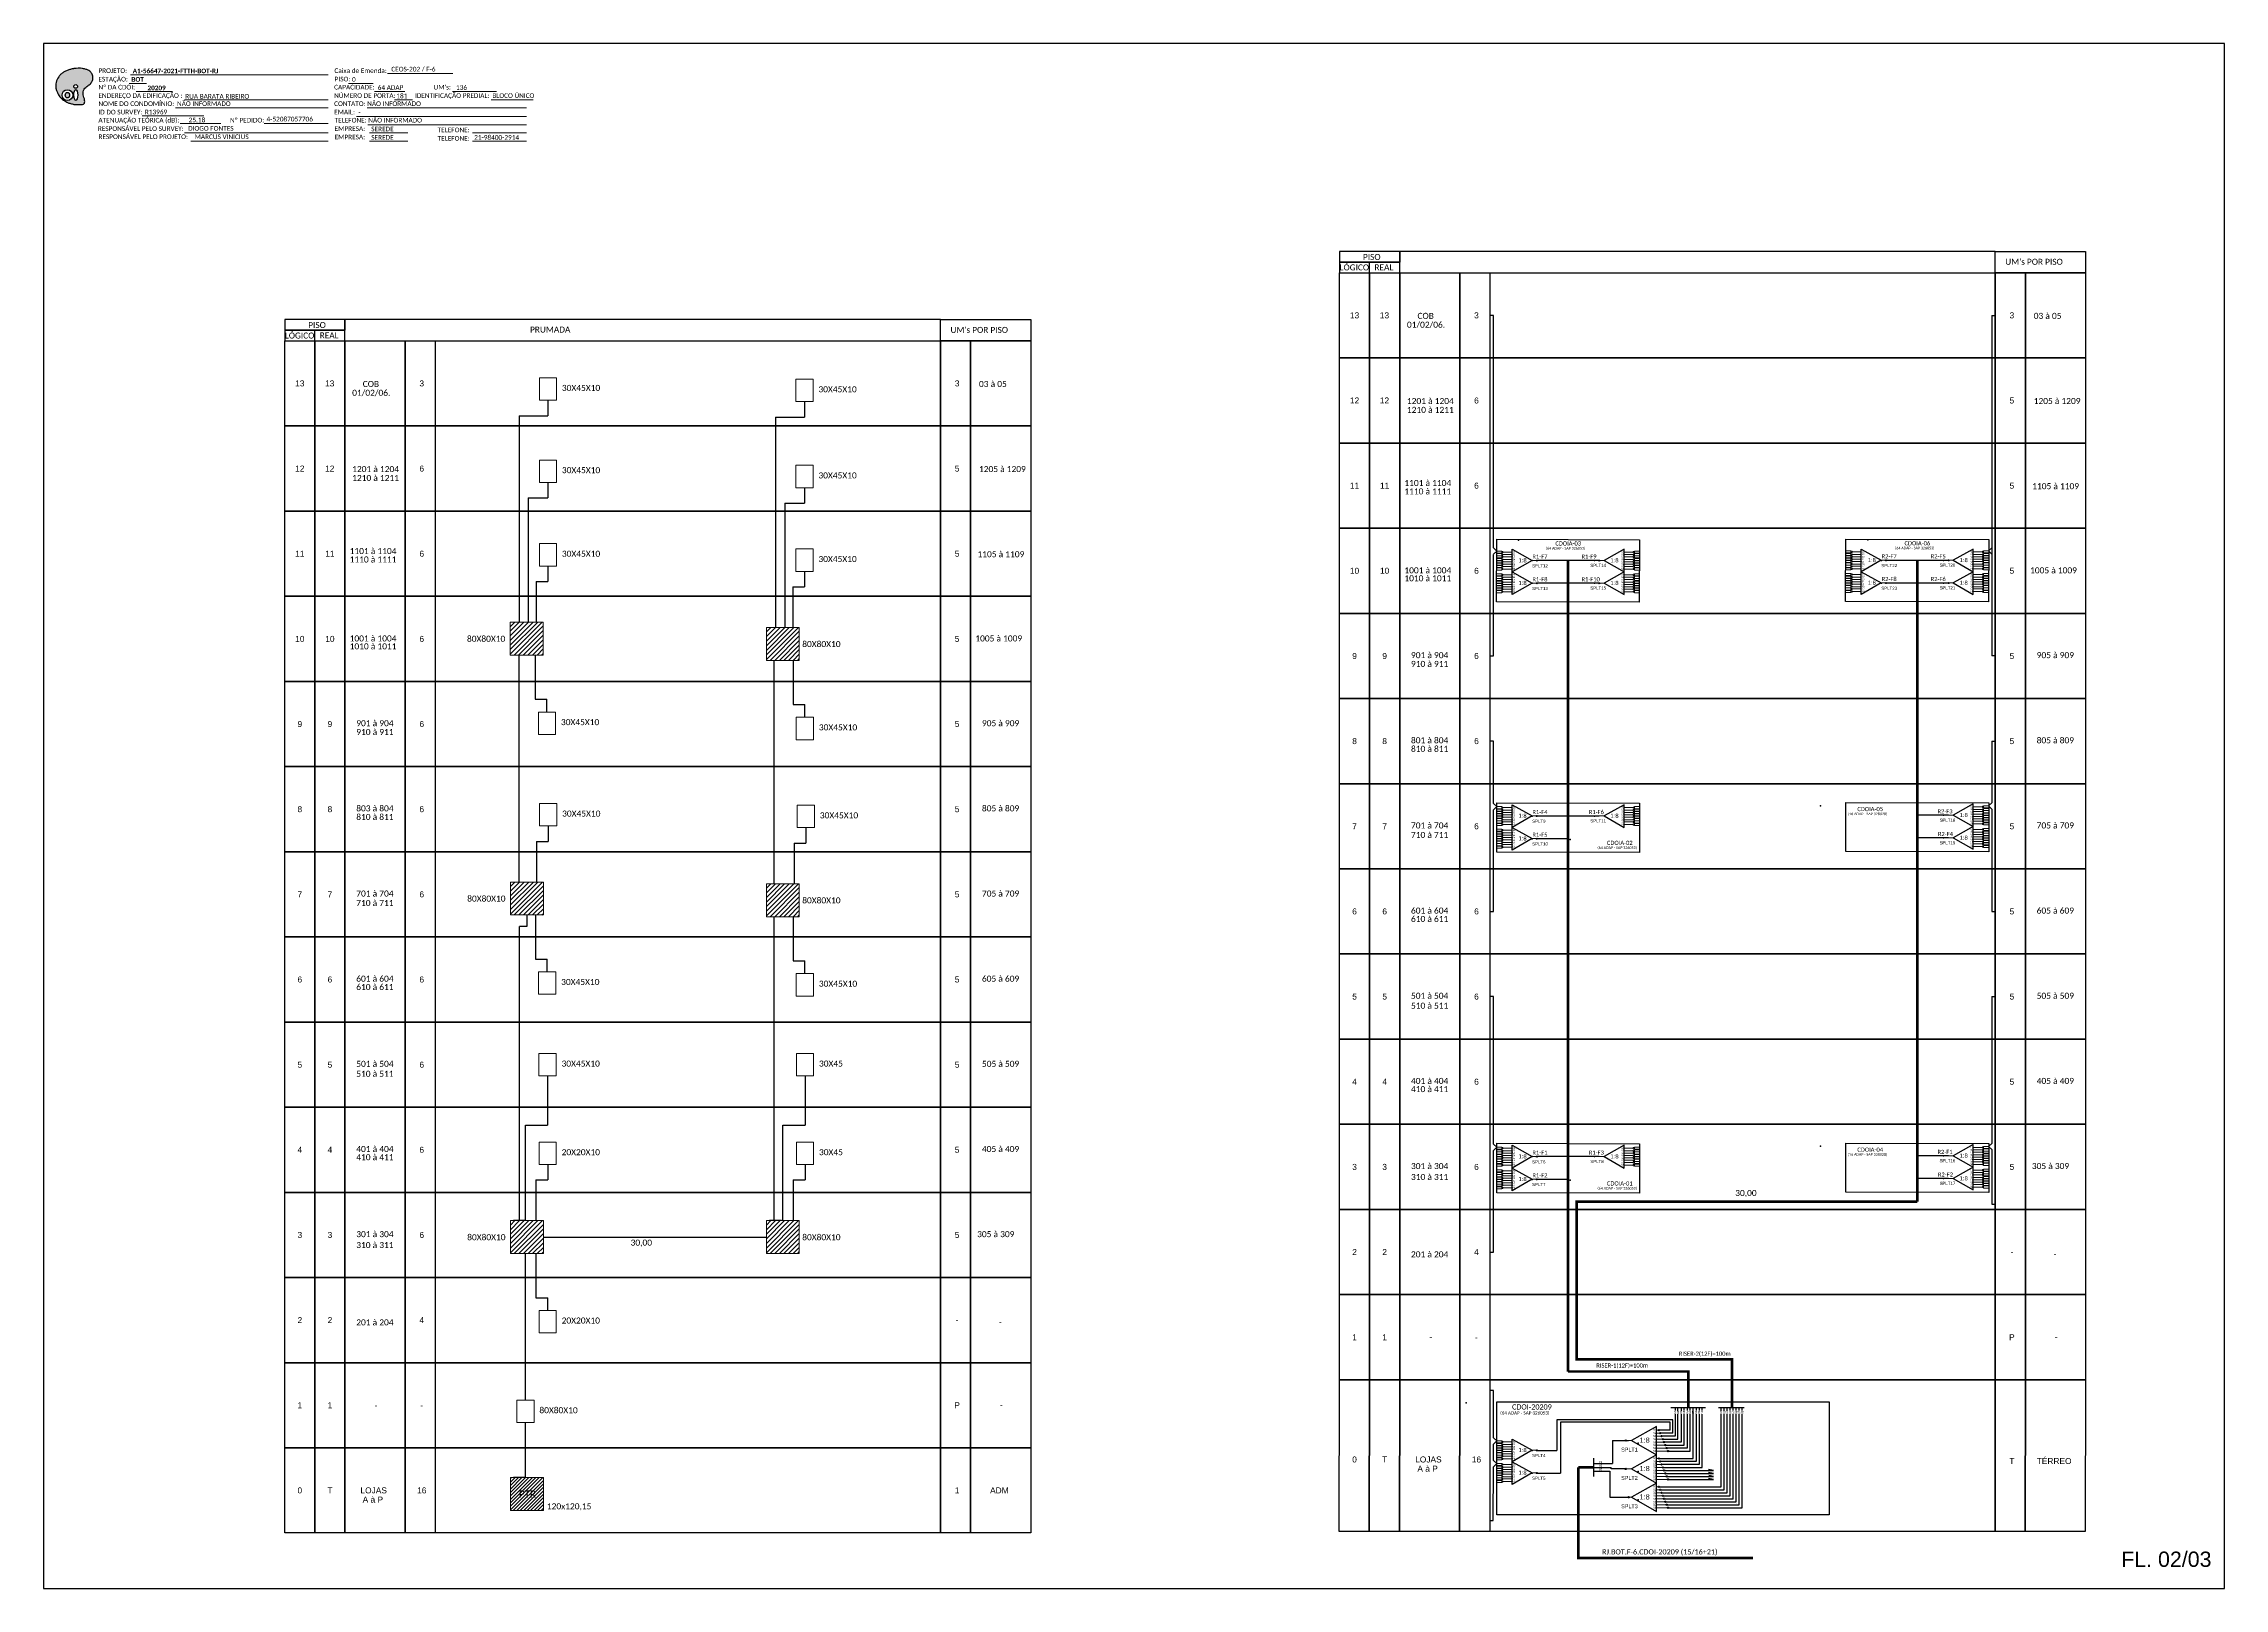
# Model space of a CAD drawing. Header units: inches. Extents: x 3370 to 6145, y 84 to 678.
# Drawn here: x 4379 to 5218, y 84 to 678 of the extents above; entities that cross this region are included whole.
import ezdxf
from ezdxf.enums import TextEntityAlignment as Align

# ---------------------------------------------------------------- set-up
doc = ezdxf.new("R2010")
doc.units = ezdxf.units.IN
doc.header["$MEASUREMENT"] = 0
doc.linetypes.add('ARILSUPP', pattern=[2.98, 1.42, -0.71, 0.14, -0.71])
doc.layers.add('LC1', color=3, linetype='Continuous')
doc.styles.add('ARIAL', font='arial.ttf')
doc.styles.add('WMF-Calibri0', font='calibri.ttf')
doc.styles.add('WMF-Calibri1', font='calibrib.ttf')
doc.linetypes.add('RESERVA', pattern='A,0.5,-0.15,["RESERVA",Standard,S=0.18,R=0,X=0,Y=-0.1],-1.3', length=1.95)

# ---------------------------------------------------------------- blocks, each defined once
blk = doc.blocks.new('A$C415C251F')
at = {"color": 3}
blk.add_point((0, 0), dxfattribs=at)
blk = doc.blocks.new('LEG_CDOIA8_C-SPLT_ESQ')
at = {"color": 3, "extrusion": (0, 0, -1), "xscale": -1, "zscale": -1}
blk.add_blockref('A$C415C251F', (0, 0), dxfattribs=at)
at = {"color": 1, "style": 'WMF-Calibri0', "flags": 4}
blk.add_attdef('MODELO', text='', height=1.5, dxfattribs=at).set_placement((22.54, -4.54), align=Align.CENTER)
blk.add_attdef('CDO', (21.44, -2.61), '', height=2, dxfattribs=at)
at = {"style": 'ARIAL', "flags": 4}
blk.add_attdef('SPLITAGEM', text='', height=1.5, dxfattribs=at).set_placement((18.61, -12.59), align=Align.CENTER)
blk = doc.blocks.new('SPLITTER_')
blk.add_point((0, 0))
at = {"style": 'ARIAL', "flags": 4}
blk.add_attdef('SPLT', (0, -3.26), '', height=1.5, dxfattribs=at)
blk = doc.blocks.new('SPLT_1-8_SC-APC_ESQ')
at = {"color": 3, "lineweight": 0}
for points in [[(2.4, -3), (0, -3)], [(2.4, -4), (0, -4)], [(2.4, -4.2), (0, -4.2)], [(2.4, -5.2), (0, -5.2)], [(2.4, -5.3), (0, -5.3)], [(2.4, -6.3), (0, -6.3)], [(2.4, -6.5), (0, -6.5)], [(2.4, -7.5), (0, -7.5)], [(2.4, -7.6), (0, -7.6)], [(2.4, -8.6), (0, -8.6)], [(2.4, -8.8), (0, -8.8)], [(2.4, -9.8), (0, -9.8)], [(2.4, -9.9), (0, -9.9)], [(2.4, -3), (2.4, -4)], [(2.4, -4.2), (2.4, -5.2)], [(2.4, -5.3), (2.4, -6.3)], [(2.4, -6.5), (2.4, -7.5)], [(2.4, -7.6), (2.4, -8.6)], [(2.4, -8.8), (2.4, -9.8)], [(2.4, -9.9), (2.4, -10.9)], [(3, -3.5), (7.4, -3.5)], [(7.4, -4.7), (3, -4.7)], [(7.4, -5.8), (3, -5.8)], [(7.4, -7), (3, -7)], [(7.4, -8.1), (3, -8.1)], [(7.4, -9.3), (3, -9.3)], [(7.4, -10.4), (3, -10.4)], [(2.4, -10.9), (0, -10.9)], [(2.4, -11.1), (0, -11.1)], [(2.4, -12.1), (0, -12.1)], [(2.4, -11.1), (2.4, -12.1)], [(7.4, -11.6), (3, -11.6)]]:
    blk.add_lwpolyline(points, dxfattribs=at)
for points in [[(3, -3.2), (2.4, -3.2), (2.4, -3.8), (3, -3.8)], [(3, -4.4), (2.4, -4.4), (2.4, -5), (3, -5)], [(3, -5.5), (2.4, -5.5), (2.4, -6.1), (3, -6.1)], [(3, -6.7), (2.4, -6.7), (2.4, -7.3), (3, -7.3)], [(3, -7.8), (2.4, -7.8), (2.4, -8.4), (3, -8.4)], [(3, -9), (2.4, -9), (2.4, -9.6), (3, -9.6)], [(3, -10.1), (2.4, -10.1), (2.4, -10.7), (3, -10.7)], [(3, -11.3), (2.4, -11.3), (2.4, -11.9), (3, -11.9)]]:
    blk.add_lwpolyline(points, close=True, dxfattribs=at)
at = {"color": 1}
blk.add_lwpolyline([(7.4, -2.1), (17, -7.5), (7.4, -13), (7.4, -2.1)], dxfattribs=at)
at = {"color": 1, "lineweight": 0}
blk.add_lwpolyline([(17, -7.5), (19.3, -7.5)], dxfattribs=at)
at = {"color": 1, "style": 'ARIAL'}
for s, height, p in [('S2', 0.75, (7.6, -5)), ('S3', 0.75, (7.6, -6.2)), ('S4', 0.75, (7.6, -7.4)), ('S5', 0.75, (7.5, -8.6)), ('S6', 0.75, (7.6, -9.7)), ('S7', 0.75, (7.6, -10.8)), ('S1', 0.75, (7.7, -3.8)), ('1:8', 2, (10.5, -8.4)), ('S8', 0.75, (7.6, -11.9))]:
    blk.add_text(s, height=height, dxfattribs=at).set_placement(p)
blk = doc.blocks.new('SPLT_1-8_SC-APC')
at = {"color": 1, "lineweight": 0}
blk.add_lwpolyline([(-17, -7.5), (-19.3, -7.5)], dxfattribs=at)
at = {"color": 1}
blk.add_lwpolyline([(-7.4, -2.1), (-17, -7.5), (-7.4, -13), (-7.4, -2.1)], dxfattribs=at)
at = {"color": 3, "lineweight": 0}
for points in [[(-3, -3.5), (-7.4, -3.5)], [(-7.4, -4.7), (-3, -4.7)], [(-7.4, -5.8), (-3, -5.8)], [(-7.4, -7), (-3, -7)], [(-7.4, -8.1), (-3, -8.1)], [(-7.4, -9.3), (-3, -9.3)], [(-7.4, -10.4), (-3, -10.4)], [(-2.4, -3), (-2.4, -4)], [(-2.4, -3), (0, -3)], [(-2.4, -4), (0, -4)], [(-2.4, -4.2), (-2.4, -5.2)], [(-2.4, -4.2), (0, -4.2)], [(-2.4, -5.2), (0, -5.2)], [(-2.4, -5.3), (-2.4, -6.3)], [(-2.4, -5.3), (0, -5.3)], [(-2.4, -6.3), (0, -6.3)], [(-2.4, -6.5), (-2.4, -7.5)], [(-2.4, -6.5), (0, -6.5)], [(-2.4, -7.5), (0, -7.5)], [(-2.4, -7.6), (-2.4, -8.6)], [(-2.4, -7.6), (0, -7.6)], [(-2.4, -8.6), (0, -8.6)], [(-2.4, -8.8), (-2.4, -9.8)], [(-2.4, -8.8), (0, -8.8)], [(-2.4, -9.8), (0, -9.8)], [(-2.4, -9.9), (-2.4, -10.9)], [(-2.4, -9.9), (0, -9.9)], [(-7.4, -11.6), (-3, -11.6)], [(-2.4, -10.9), (0, -10.9)], [(-2.4, -11.1), (-2.4, -12.1)], [(-2.4, -11.1), (0, -11.1)], [(-2.4, -12.1), (0, -12.1)]]:
    blk.add_lwpolyline(points, dxfattribs=at)
for points in [[(-3, -3.2), (-2.4, -3.2), (-2.4, -3.8), (-3, -3.8)], [(-3, -4.4), (-2.4, -4.4), (-2.4, -5), (-3, -5)], [(-3, -5.5), (-2.4, -5.5), (-2.4, -6.1), (-3, -6.1)], [(-3, -6.7), (-2.4, -6.7), (-2.4, -7.3), (-3, -7.3)], [(-3, -7.8), (-2.4, -7.8), (-2.4, -8.4), (-3, -8.4)], [(-3, -9), (-2.4, -9), (-2.4, -9.6), (-3, -9.6)], [(-3, -10.1), (-2.4, -10.1), (-2.4, -10.7), (-3, -10.7)], [(-3, -11.3), (-2.4, -11.3), (-2.4, -11.9), (-3, -11.9)]]:
    blk.add_lwpolyline(points, close=True, dxfattribs=at)
at = {"color": 1, "style": 'ARIAL'}
for s, height, p in [('1:8', 2, (-13.9, -8.4)), ('S1', 0.75, (-8.7, -3.8)), ('S2', 0.75, (-8.7, -5)), ('S3', 0.75, (-8.7, -6.2)), ('S4', 0.75, (-8.7, -7.4)), ('S5', 0.75, (-8.7, -8.6)), ('S6', 0.75, (-8.7, -9.7)), ('S7', 0.75, (-8.7, -10.8)), ('S8', 0.75, (-8.7, -11.9))]:
    blk.add_text(s, height=height, dxfattribs=at).set_placement(p)
blk = doc.blocks.new('OI')
h = blk.add_hatch(color=40)
edge = h.paths.add_edge_path()
edge.add_spline(control_points=[(4.35, -0.67), (3.92, -0.99), (3.26, -1.5), (2.81, -2.59), (2.9, -3.5), (3.06, -4.27), (3.31, -4.85), (3.37, -5.39), (3.4, -5.88), (3.2, -6.4), (2.54, -6.61), (1.65, -6.63), (0.55, -6.67), (-0.56, -6.42), (-1.61, -6.14), (-2.77, -5.61), (-3.92, -4.77), (-4.89, -3.7), (-5.34, -2.65), (-5.6, -1.94), (-5.85, -0.96), (-5.71, 0.47), (-5.1, 2.02), (-4.14, 3.02), (-3.3, 3.61), (-2.37, 4.16), (-1.36, 4.44), (-0.56, 4.7), (0.79, 4.85), (2.24, 4.97), (3.79, 4.57), (4.67, 4.21), (5.44, 3.65), (5.76, 2.99), (6.03, 2.21), (6.01, 1.46), (5.72, 0.64), (5.31, 0.08), (4.88, -0.38), (4.51, -0.55), (4.35, -0.67)], knot_values=[0, 0, 0, 0, 1.60434, 2.417191, 3.427595, 4.282808, 4.776746, 5.304182, 5.888771, 6.258406, 6.858137, 7.79129, 8.986195, 10.124242, 11.187857, 12.242908, 13.953784, 15.414161, 16.515391, 17.349188, 17.675853, 19.552021, 21.515531, 22.568638, 23.63245, 24.621084, 25.782718, 26.745347, 27.142653, 29.870543, 31.004649, 31.921532, 32.709589, 33.801391, 34.042471, 35.192333, 35.971461, 36.628871, 37.254359, 37.836911, 37.836911, 37.836911, 37.836911], degree=3, periodic=0)
h.paths.add_polyline_path([(1.13, -0.87, -1), (-0.04, -0.87, -1)], flags=16)
edge = h.paths.add_edge_path(flags=16)
edge.add_ellipse((0.56, -3.59), major_axis=(-0.02, 1.71), ratio=0.361305, start_angle=0, end_angle=360)
h.paths.add_polyline_path([(-0.36, -3.62, -1), (-3.8, -3.62, -1)], flags=16)
edge = h.paths.add_edge_path(flags=0)
edge.add_ellipse((-2.08, -3.62), major_axis=(0, 0.885), ratio=0.758294, start_angle=0, end_angle=360)
at = {"color": 40}
for centre, radius in [((-2.08, -3.62), 1.72), ((0.54, -0.87), 0.587)]:
    blk.add_circle(centre, radius, dxfattribs=at)
blk.add_ellipse((-2.08, -3.62), major_axis=(0, 0.885), ratio=0.758294, start_param=-3.141592653589792, end_param=3.141592653589792, dxfattribs=at)
blk.add_ellipse((0.56, -3.59), major_axis=(-0.02, 1.71), ratio=0.361305, dxfattribs=at)
at = {"color": 40, "start_tangent": (-0.800898, -0.598801), "end_tangent": (-0.800898, -0.598801)}
blk.add_spline([(4.35, -0.67), (3.2, -1.78), (2.9, -2.54), (2.92, -3.55), (3.12, -4.38), (3.28, -4.85), (3.37, -5.37), (3.35, -5.95), (3.2, -6.29), (2.66, -6.55), (1.73, -6.63), (0.54, -6.62), (-0.58, -6.41), (-1.6, -6.11), (-2.56, -5.67), (-3.95, -4.67), (-4.89, -3.56), (-5.37, -2.56), (-5.64, -1.78), (-5.72, -1.46), (-5.63, 0.42), (-4.84, 2.22), (-4.13, 2.99), (-3.27, 3.62), (-2.4, 4.09), (-1.3, 4.47), (-0.37, 4.72), (0.02, 4.77), (2.75, 4.8), (3.85, 4.53), (4.69, 4.16), (5.31, 3.68), (5.85, 2.73), (5.93, 2.5), (5.94, 1.35), (5.67, 0.62), (5.29, 0.08), (4.84, -0.36), (4.35, -0.67)], degree=3, dxfattribs=at)

msp = doc.modelspace()

# ---------------------------------------------------------------- hatches: boundary and pattern name
h = msp.add_hatch(color=3)
h.dxf.hatch_style = 1
edge = h.paths.add_edge_path()
edge.add_arc((4953.64, 479.27), 0.205, 0, 360)
h = msp.add_hatch(color=3)
h.dxf.hatch_style = 1
edge = h.paths.add_edge_path()
edge.add_arc((4977.69, 479.27), 0.205, 0, 360)
h = msp.add_hatch(color=3)
h.dxf.hatch_style = 1
edge = h.paths.add_edge_path()
edge.add_arc((5087.92, 479.35), 0.205, 0, 360)
h = msp.add_hatch(color=3)
h.dxf.hatch_style = 1
edge = h.paths.add_edge_path()
edge.add_arc((5111.97, 479.35), 0.205, 0, 360)
h = msp.add_hatch(color=3)
h.dxf.hatch_style = 1
edge = h.paths.add_edge_path()
edge.add_arc((4953.64, 470.55), 0.205, 0, 360)
h = msp.add_hatch(color=3)
h.dxf.hatch_style = 1
edge = h.paths.add_edge_path()
edge.add_arc((4977.69, 470.55), 0.205, 0, 360)
h = msp.add_hatch(color=3)
h.dxf.hatch_style = 1
edge = h.paths.add_edge_path()
edge.add_arc((5087.92, 470.63), 0.205, 0, 360)
h = msp.add_hatch(color=3)
h.dxf.hatch_style = 1
edge = h.paths.add_edge_path()
edge.add_arc((5111.97, 470.63), 0.205, 0, 360)
h = msp.add_hatch()
h.set_pattern_fill('ANSI31', color=1, scale=10, style=0)
h.set_pattern_definition([(45, (2317.6612, 187.1886), (-0.8838835, 0.8838835), [])])
h.paths.add_polyline_path([(4558.92, 442.92), (4571.57, 442.92), (4571.57, 455.56), (4558.92, 455.56)])
h = msp.add_hatch()
h.set_pattern_fill('ANSI31', color=1, scale=10, style=0)
h.set_pattern_definition([(45, (2416.1625, 185.1632), (-0.8838835, 0.8838835), [])])
h.paths.add_polyline_path([(4657.42, 440.89), (4670.07, 440.89), (4670.07, 453.54), (4657.42, 453.54)])
h = msp.add_hatch(color=3)
h.dxf.hatch_style = 1
edge = h.paths.add_edge_path()
edge.add_arc((4953.64, 381.04), 0.205, 0, 360)
h = msp.add_hatch(color=3)
h.dxf.hatch_style = 1
edge = h.paths.add_edge_path()
edge.add_arc((4953.64, 372.32), 0.205, 0, 360)
h = msp.add_hatch()
h.set_pattern_fill('ANSI31', color=1, scale=10, style=0)
h.set_pattern_definition([(45, (2317.7493, 87.2887), (-0.8838835, 0.8838835), [])])
h.paths.add_polyline_path([(4559.01, 343.02), (4571.66, 343.02), (4571.66, 355.66), (4559.01, 355.66)])
h = msp.add_hatch()
h.set_pattern_fill('ANSI31', color=1, scale=10, style=0)
h.set_pattern_definition([(45, (2416.1625, 86.6005), (-0.8838835, 0.8838835), [])])
h.paths.add_polyline_path([(4657.42, 342.33), (4670.07, 342.33), (4670.07, 354.97), (4657.42, 354.97)])
h = msp.add_hatch(color=3)
h.dxf.hatch_style = 1
edge = h.paths.add_edge_path()
edge.add_arc((4953.64, 250.06), 0.205, 0, 360)
h = msp.add_hatch(color=3)
h.dxf.hatch_style = 1
edge = h.paths.add_edge_path()
edge.add_arc((4953.64, 241.34), 0.205, 0, 360)
h = msp.add_hatch()
h.set_pattern_fill('ANSI31', color=1, scale=10, style=0)
h.set_pattern_definition([(45, (2317.7493, -42.9195), (-0.8838835, 0.8838835), [])])
h.paths.add_polyline_path([(4559.01, 212.81), (4571.66, 212.81), (4571.66, 225.45), (4559.01, 225.45)])
h = msp.add_hatch()
h.set_pattern_fill('ANSI31', color=1, scale=10, style=0)
h.set_pattern_definition([(45, (2416.1625, -42.9195), (-0.8838835, 0.8838835), [])])
h.paths.add_polyline_path([(4657.42, 212.81), (4670.07, 212.81), (4670.07, 225.45), (4657.42, 225.45)])
h = msp.add_hatch(color=3)
h.dxf.hatch_style = 1
edge = h.paths.add_edge_path()
edge.add_arc((5000.59, 144.93), 0.242, 0, 360)
h = msp.add_hatch(color=3)
h.dxf.hatch_style = 1
edge = h.paths.add_edge_path()
edge.add_arc((5001.09, 143.78), 0.242, 0, 360)
h = msp.add_hatch(color=3)
h.dxf.hatch_style = 1
edge = h.paths.add_edge_path()
edge.add_arc((5001.59, 142.63), 0.242, 0, 360)
h = msp.add_hatch(color=3)
h.dxf.hatch_style = 1
edge = h.paths.add_edge_path()
edge.add_arc((4953.63, 137.13), 0.205, 0, 360)
h = msp.add_hatch(color=3)
h.dxf.hatch_style = 1
edge = h.paths.add_edge_path()
edge.add_arc((4987.82, 140.9), 0.242, 0, 360)
h = msp.add_hatch(color=3)
h.dxf.hatch_style = 1
edge = h.paths.add_edge_path()
edge.add_arc((5000.59, 134.04), 0.242, 0, 360)
h = msp.add_hatch(color=3)
h.dxf.hatch_style = 1
edge = h.paths.add_edge_path()
edge.add_arc((5002.09, 141.47), 0.242, 0, 360)
h = msp.add_hatch(color=3)
h.dxf.hatch_style = 1
edge = h.paths.add_edge_path()
edge.add_arc((5002.59, 140.32), 0.242, 0, 360)
h = msp.add_hatch(color=3)
h.dxf.hatch_style = 1
edge = h.paths.add_edge_path()
edge.add_arc((5003.09, 139.17), 0.242, 0, 360)
h = msp.add_hatch(color=3)
h.dxf.hatch_style = 1
edge = h.paths.add_edge_path()
edge.add_arc((5003.59, 138.01), 0.242, 0, 360)
h = msp.add_hatch(color=3)
h.dxf.hatch_style = 1
edge = h.paths.add_edge_path()
edge.add_arc((5004.09, 136.86), 0.242, 0, 360)
h = msp.add_hatch()
h.set_pattern_fill('ANSI31', color=1, scale=7.526522, style=0)
h.set_pattern_definition([(45, (4336.1624, -200.3753), (-0.6652568, 0.6652568), [])])
h.paths.add_polyline_path([(4571.66, 126.67), (4559.01, 126.67), (4559.01, 114.03), (4571.66, 114.03)])
h.paths.add_polyline_path([(4561.58, 118.3), (4569.54, 118.3), (4569.54, 122.37), (4561.58, 122.37)], flags=24)
h = msp.add_hatch(color=3)
h.dxf.hatch_style = 1
edge = h.paths.add_edge_path()
edge.add_arc((4953.63, 128.41), 0.205, 0, 360)
h = msp.add_hatch(color=3)
h.dxf.hatch_style = 1
edge = h.paths.add_edge_path()
edge.add_arc((4987.82, 130), 0.242, 0, 360)
h = msp.add_hatch(color=3)
h.dxf.hatch_style = 1
edge = h.paths.add_edge_path()
edge.add_arc((5001.09, 132.88), 0.242, 0, 360)
h = msp.add_hatch(color=3)
h.dxf.hatch_style = 1
edge = h.paths.add_edge_path()
edge.add_arc((5001.59, 131.73), 0.242, 0, 360)
h = msp.add_hatch(color=3)
h.dxf.hatch_style = 1
edge = h.paths.add_edge_path()
edge.add_arc((5002.09, 130.58), 0.242, 0, 360)
h = msp.add_hatch(color=3)
h.dxf.hatch_style = 1
edge = h.paths.add_edge_path()
edge.add_arc((5002.59, 129.42), 0.242, 0, 360)
h = msp.add_hatch(color=3)
h.dxf.hatch_style = 1
edge = h.paths.add_edge_path()
edge.add_arc((5003.09, 128.27), 0.242, 0, 360)
h = msp.add_hatch(color=3)
h.dxf.hatch_style = 1
edge = h.paths.add_edge_path()
edge.add_arc((5003.59, 127.12), 0.242, 0, 360)
h = msp.add_hatch(color=3)
h.dxf.hatch_style = 1
edge = h.paths.add_edge_path()
edge.add_arc((5004.09, 125.96), 0.242, 0, 360)
h = msp.add_hatch(color=3)
h.dxf.hatch_style = 1
edge = h.paths.add_edge_path()
edge.add_arc((4988.93, 119.1), 0.242, 0, 360)
h = msp.add_hatch(color=3)
h.dxf.hatch_style = 1
edge = h.paths.add_edge_path()
edge.add_arc((5000.59, 123.14), 0.242, 0, 360)
h = msp.add_hatch(color=3)
h.dxf.hatch_style = 1
edge = h.paths.add_edge_path()
edge.add_arc((5001.09, 121.99), 0.242, 0, 360)
h = msp.add_hatch(color=3)
h.dxf.hatch_style = 1
edge = h.paths.add_edge_path()
edge.add_arc((5001.59, 120.83), 0.242, 0, 360)
h = msp.add_hatch(color=3)
h.dxf.hatch_style = 1
edge = h.paths.add_edge_path()
edge.add_arc((5002.09, 119.68), 0.242, 0, 360)
h = msp.add_hatch(color=3)
h.dxf.hatch_style = 1
edge = h.paths.add_edge_path()
edge.add_arc((5002.59, 118.53), 0.242, 0, 360)
h = msp.add_hatch(color=3)
h.dxf.hatch_style = 1
edge = h.paths.add_edge_path()
edge.add_arc((5003.09, 117.37), 0.242, 0, 360)
h = msp.add_hatch(color=3)
h.dxf.hatch_style = 1
edge = h.paths.add_edge_path()
edge.add_arc((5003.59, 116.22), 0.242, 0, 360)
h = msp.add_hatch(color=3)
h.dxf.hatch_style = 1
edge = h.paths.add_edge_path()
edge.add_arc((5004.09, 115.07), 0.242, 0, 360)

# ---------------------------------------------------------------- linework, layer by layer
at = {"color": 5}
for p, q in [((4965.67, 479.27), (4953.64, 479.27)), ((4977.69, 479.27), (4965.67, 479.27)), ((4965.67, 470.55), (4953.64, 470.55)), ((4977.69, 470.55), (4965.67, 470.55)), ((4965.67, 381.04), (4953.64, 381.04)), ((4977.69, 381.04), (4965.67, 381.04)), ((4965.67, 372.32), (4953.64, 372.32)), ((4965.67, 250.06), (4953.64, 250.06)), ((4977.69, 250.06), (4965.67, 250.06)), ((4965.67, 241.34), (4953.64, 241.34))]:
    msp.add_line(p, q, dxfattribs=at)
at = {"color": 6}
for p, q in [((5099.94, 479.35), (5087.92, 479.35)), ((5111.97, 479.35), (5099.94, 479.35)), ((5099.94, 470.63), (5087.92, 470.63)), ((5111.97, 470.63), (5099.94, 470.63)), ((5111.97, 381.32), (5099.94, 381.32)), ((5111.97, 372.61), (5099.94, 372.61)), ((5111.97, 250.35), (5099.94, 250.35)), ((5111.97, 241.63), (5099.94, 241.63))]:
    msp.add_line(p, q, dxfattribs=at)
at = {"color": 3}
for p, q in [((5129.95, 442.59), (5128.63, 442.59)), ((4935.65, 213.39), (4936.97, 213.39))]:
    msp.add_line(p, q, dxfattribs=at)
for p, q in [((4564.75, 225.45), (4560.21, 225.45)), ((4663.17, 225.45), (4658.63, 225.45)), ((4564.75, 126.67), (4560.21, 126.67))]:
    msp.add_line(p, q)
for points in [[(4379.48, 84.05), (5218.04, 84.05), (5218.04, 678.05), (4379.48, 678.05), (4379.48, 84.05)], [(4900.93, 589.94), (5129.95, 589.94), (5129.95, 598.17), (4900.93, 598.17), (4900.93, 598.17), (4900.93, 594.05)], [(5129.94, 589.94), (5129.94, 598.17)], [(4889.36, 589.94), (4889.36, 594.05)], [(4495.36, 563.77), (4724.38, 563.77), (4724.38, 571.99), (4495.36, 571.99), (4495.36, 571.99), (4495.36, 567.88)], [(4724.36, 563.77), (4724.36, 571.99)], [(4483.78, 563.77), (4483.78, 567.88)], [(5128.63, 311.62), (5129.95, 311.62)]]:
    msp.add_lwpolyline(points)
at = {"color": 7, "lineweight": 0}
for points in [[(4412.43, 662.73), (4418.98, 662.73)], [(4412.95, 666.01), (4488.92, 666.01)], [(4496.72, 662.78), (4506.2, 662.78)], [(4511.76, 666.5), (4536.89, 666.5)], [(4415.1, 659.66), (4429.04, 659.66)], [(4433.66, 656.43), (4488.92, 656.43)], [(4506.77, 659.66), (4518.38, 659.66)], [(4514.35, 656.43), (4521.3, 656.43)], [(4536.71, 659.66), (4553.57, 659.66)], [(4551.52, 656.43), (4567.7, 656.43)], [(4417.41, 650.25), (4441.04, 650.25)], [(4430.25, 653.31), (4488.92, 653.31)], [(4431.95, 647.28), (4447.62, 647.28)], [(4464.28, 647.29), (4488.78, 647.29)], [(4464.78, 647.29), (4488.93, 647.29)], [(4499.84, 650.08), (4565.11, 650.08)], [(4503.88, 653.31), (4565.11, 653.31)], [(4504.13, 646.84), (4565.11, 646.84)], [(4433.66, 643.73), (4488.92, 643.73)], [(4436.15, 640.49), (4488.92, 640.49)], [(4504.74, 643.73), (4519.54, 643.73)], [(4504.74, 640.49), (4519.54, 640.49)], [(4544.34, 643.73), (4565.11, 643.73)], [(4544.34, 640.49), (4565.11, 640.49)], [(5000.59, 144.93), (4999.71, 144.93)], [(4999.71, 143.78), (5001.09, 143.78)], [(4999.71, 142.63), (5001.59, 142.63)], [(4999.71, 141.47), (5002.09, 141.47)], [(4999.71, 140.32), (5002.59, 140.32)], [(4999.71, 139.17), (5003.09, 139.17)], [(4999.71, 138.01), (5003.59, 138.01)], [(4999.71, 136.86), (5004.09, 136.86)], [(5000.59, 134.04), (4999.71, 134.04)], [(4999.71, 132.88), (5001.09, 132.88)], [(4999.71, 131.73), (5001.59, 131.73)], [(4999.71, 130.58), (5002.09, 130.58)], [(4999.71, 129.42), (5002.59, 129.42)], [(4999.71, 128.27), (5003.09, 128.27)], [(4999.71, 127.12), (5003.59, 127.12)], [(4999.71, 125.96), (5004.09, 125.96)], [(5000.59, 123.14), (4999.71, 123.14)], [(4999.71, 121.99), (5001.09, 121.99)], [(4999.71, 120.83), (5001.59, 120.83)], [(4999.71, 119.68), (5002.09, 119.68)], [(4999.71, 118.53), (5002.59, 118.53)], [(4999.71, 117.37), (5003.09, 117.37)], [(4999.71, 116.22), (5003.59, 116.22)], [(4999.71, 115.07), (5004.09, 115.07)]]:
    msp.add_lwpolyline(points, dxfattribs=at)
at = {"color": 0}
for points in [[(4877.78, 594.05), (4900.93, 594.05), (4900.93, 598.17), (4877.78, 598.17)], [(4877.78, 589.94), (4900.93, 589.94), (4900.93, 594.05), (4877.78, 594.05)], [(4472.21, 567.88), (4495.36, 567.88), (4495.36, 571.99), (4472.21, 571.99)], [(4472.21, 563.77), (4495.36, 563.77), (4495.36, 567.88), (4472.21, 567.88)]]:
    msp.add_lwpolyline(points, close=True, dxfattribs=at)
for points in [[(5129.95, 598.17), (5164.67, 598.17), (5164.67, 589.94), (5129.95, 589.94)], [(4877.78, 589.94), (4889.36, 589.94), (4889.36, 557.2), (4877.78, 557.2)], [(4889.36, 589.94), (4900.93, 589.94), (4900.93, 557.2), (4889.36, 557.2)], [(4900.93, 589.94), (5129.95, 589.94), (5129.95, 557.2), (4900.93, 557.2)], [(4900.93, 589.94), (4924.07, 589.94), (4924.07, 557.2), (4900.93, 557.2)], [(4924.07, 589.94), (4935.65, 589.94), (4935.65, 557.2), (4924.07, 557.2)], [(5129.95, 589.94), (5141.53, 589.94), (5141.53, 557.2), (5129.95, 557.2)], [(5141.53, 589.94), (5164.67, 589.94), (5164.67, 557.2), (5141.53, 557.2)], [(4724.38, 571.99), (4759.1, 571.99), (4759.1, 563.77), (4724.38, 563.77)], [(4472.21, 563.77), (4483.78, 563.77), (4483.78, 531.02), (4472.21, 531.02)], [(4483.78, 563.77), (4495.36, 563.77), (4495.36, 531.02), (4483.78, 531.02)], [(4495.36, 563.77), (4724.38, 563.77), (4724.38, 531.02), (4495.36, 531.02)], [(4495.36, 563.77), (4518.5, 563.77), (4518.5, 531.02), (4495.36, 531.02)], [(4518.5, 563.77), (4530.07, 563.77), (4530.07, 531.02), (4518.5, 531.02)], [(4724.38, 563.77), (4735.95, 563.77), (4735.95, 531.02), (4724.38, 531.02)], [(4735.95, 563.77), (4759.1, 563.77), (4759.1, 531.02), (4735.95, 531.02)], [(4877.78, 557.2), (4889.36, 557.2), (4889.36, 524.45), (4877.78, 524.45)], [(4889.36, 557.2), (4900.93, 557.2), (4900.93, 524.45), (4889.36, 524.45)], [(4900.93, 557.2), (5129.95, 557.2), (5129.95, 524.45), (4900.93, 524.45)], [(4900.93, 557.2), (4924.07, 557.2), (4924.07, 524.45), (4900.93, 524.45)], [(4924.07, 557.2), (4935.65, 557.2), (4935.65, 524.45), (4924.07, 524.45)], [(5129.95, 557.2), (5141.53, 557.2), (5141.53, 524.45), (5129.95, 524.45)], [(5141.53, 557.2), (5164.67, 557.2), (5164.67, 524.45), (5141.53, 524.45)], [(4472.21, 531.02), (4483.78, 531.02), (4483.78, 498.28), (4472.21, 498.28)], [(4483.78, 531.02), (4495.36, 531.02), (4495.36, 498.28), (4483.78, 498.28)], [(4495.36, 531.02), (4724.38, 531.02), (4724.38, 498.28), (4495.36, 498.28)], [(4495.36, 531.02), (4518.5, 531.02), (4518.5, 498.28), (4495.36, 498.28)], [(4518.5, 531.02), (4530.07, 531.02), (4530.07, 498.28), (4518.5, 498.28)], [(4724.38, 531.02), (4735.95, 531.02), (4735.95, 498.28), (4724.38, 498.28)], [(4735.95, 531.02), (4759.1, 531.02), (4759.1, 498.28), (4735.95, 498.28)], [(4877.78, 524.45), (4889.36, 524.45), (4889.36, 491.71), (4877.78, 491.71)], [(4889.36, 524.45), (4900.93, 524.45), (4900.93, 491.71), (4889.36, 491.71)], [(4900.93, 524.45), (5129.95, 524.45), (5129.95, 491.71), (4900.93, 491.71)], [(4900.93, 524.45), (4924.07, 524.45), (4924.07, 491.71), (4900.93, 491.71)], [(4924.07, 524.45), (4935.65, 524.45), (4935.65, 491.71), (4924.07, 491.71)], [(5129.95, 524.45), (5141.53, 524.45), (5141.53, 491.71), (5129.95, 491.71)], [(5141.53, 524.45), (5164.67, 524.45), (5164.67, 491.71), (5141.53, 491.71)], [(4472.21, 498.28), (4483.78, 498.28), (4483.78, 465.54), (4472.21, 465.54)], [(4483.78, 498.28), (4495.36, 498.28), (4495.36, 465.54), (4483.78, 465.54)], [(4495.36, 498.28), (4724.38, 498.28), (4724.38, 465.54), (4495.36, 465.54)], [(4495.36, 498.28), (4518.5, 498.28), (4518.5, 465.54), (4495.36, 465.54)], [(4518.5, 498.28), (4530.07, 498.28), (4530.07, 465.54), (4518.5, 465.54)], [(4724.38, 498.28), (4735.95, 498.28), (4735.95, 465.54), (4724.38, 465.54)], [(4735.95, 498.28), (4759.1, 498.28), (4759.1, 465.54), (4735.95, 465.54)], [(4877.78, 491.71), (4889.36, 491.71), (4889.36, 458.97), (4877.78, 458.97)], [(4889.36, 491.71), (4900.93, 491.71), (4900.93, 458.97), (4889.36, 458.97)], [(4900.93, 491.71), (5129.95, 491.71), (5129.95, 458.97), (4900.93, 458.97)], [(4900.93, 491.71), (4924.07, 491.71), (4924.07, 458.97), (4900.93, 458.97)], [(4924.07, 491.71), (4935.65, 491.71), (4935.65, 458.97), (4924.07, 458.97)], [(5129.95, 491.71), (5141.53, 491.71), (5141.53, 458.97), (5129.95, 458.97)], [(5141.53, 491.71), (5164.67, 491.71), (5164.67, 458.97), (5141.53, 458.97)], [(4472.21, 465.54), (4483.78, 465.54), (4483.78, 432.79), (4472.21, 432.79)], [(4483.78, 465.54), (4495.36, 465.54), (4495.36, 432.79), (4483.78, 432.79)], [(4495.36, 465.54), (4724.38, 465.54), (4724.38, 432.79), (4495.36, 432.79)], [(4495.36, 465.54), (4518.5, 465.54), (4518.5, 432.79), (4495.36, 432.79)], [(4518.5, 465.54), (4530.07, 465.54), (4530.07, 432.79), (4518.5, 432.79)], [(4724.38, 465.54), (4735.95, 465.54), (4735.95, 432.79), (4724.38, 432.79)], [(4735.95, 465.54), (4759.1, 465.54), (4759.1, 432.79), (4735.95, 432.79)], [(4877.78, 458.97), (4889.36, 458.97), (4889.36, 426.22), (4877.78, 426.22)], [(4889.36, 458.97), (4900.93, 458.97), (4900.93, 426.22), (4889.36, 426.22)], [(4900.93, 458.97), (5129.95, 458.97), (5129.95, 426.22), (4900.93, 426.22)], [(4900.93, 458.97), (4924.07, 458.97), (4924.07, 426.22), (4900.93, 426.22)], [(4924.07, 458.97), (4935.65, 458.97), (4935.65, 426.22), (4924.07, 426.22)], [(5129.95, 458.97), (5141.53, 458.97), (5141.53, 426.22), (5129.95, 426.22)], [(5141.53, 458.97), (5164.67, 458.97), (5164.67, 426.22), (5141.53, 426.22)], [(4472.21, 432.79), (4483.78, 432.79), (4483.78, 400.05), (4472.21, 400.05)], [(4483.78, 432.79), (4495.36, 432.79), (4495.36, 400.05), (4483.78, 400.05)], [(4495.36, 432.79), (4724.38, 432.79), (4724.38, 400.05), (4495.36, 400.05)], [(4495.36, 432.79), (4518.5, 432.79), (4518.5, 400.05), (4495.36, 400.05)], [(4518.5, 432.79), (4530.07, 432.79), (4530.07, 400.05), (4518.5, 400.05)], [(4724.38, 432.79), (4735.95, 432.79), (4735.95, 400.05), (4724.38, 400.05)], [(4735.95, 432.79), (4759.1, 432.79), (4759.1, 400.05), (4735.95, 400.05)], [(4877.78, 426.22), (4889.36, 426.22), (4889.36, 393.48), (4877.78, 393.48)], [(4889.36, 426.22), (4900.93, 426.22), (4900.93, 393.48), (4889.36, 393.48)], [(4900.93, 426.22), (5129.95, 426.22), (5129.95, 393.48), (4900.93, 393.48)], [(4900.93, 426.22), (4924.07, 426.22), (4924.07, 393.48), (4900.93, 393.48)], [(4924.07, 426.22), (4935.65, 426.22), (4935.65, 393.48), (4924.07, 393.48)], [(5129.95, 426.22), (5141.53, 426.22), (5141.53, 393.48), (5129.95, 393.48)], [(5141.53, 426.22), (5164.67, 426.22), (5164.67, 393.48), (5141.53, 393.48)], [(4472.21, 400.05), (4483.78, 400.05), (4483.78, 367.3), (4472.21, 367.3)], [(4483.78, 400.05), (4495.36, 400.05), (4495.36, 367.3), (4483.78, 367.3)], [(4495.36, 400.05), (4724.38, 400.05), (4724.38, 367.3), (4495.36, 367.3)], [(4495.36, 400.05), (4518.5, 400.05), (4518.5, 367.3), (4495.36, 367.3)], [(4518.5, 400.05), (4530.07, 400.05), (4530.07, 367.3), (4518.5, 367.3)], [(4724.38, 400.05), (4735.95, 400.05), (4735.95, 367.3), (4724.38, 367.3)], [(4735.95, 400.05), (4759.1, 400.05), (4759.1, 367.3), (4735.95, 367.3)], [(4877.78, 393.48), (4889.36, 393.48), (4889.36, 360.74), (4877.78, 360.74)], [(4889.36, 393.48), (4900.93, 393.48), (4900.93, 360.74), (4889.36, 360.74)], [(4900.93, 393.48), (5129.95, 393.48), (5129.95, 360.74), (4900.93, 360.74)], [(4900.93, 393.48), (4924.07, 393.48), (4924.07, 360.74), (4900.93, 360.74)], [(4924.07, 393.48), (4935.65, 393.48), (4935.65, 360.74), (4924.07, 360.74)], [(5129.95, 393.48), (5141.53, 393.48), (5141.53, 360.74), (5129.95, 360.74)], [(5141.53, 393.48), (5164.67, 393.48), (5164.67, 360.74), (5141.53, 360.74)], [(4472.21, 367.3), (4483.78, 367.3), (4483.78, 334.56), (4472.21, 334.56)], [(4483.78, 367.3), (4495.36, 367.3), (4495.36, 334.56), (4483.78, 334.56)], [(4495.36, 367.3), (4724.38, 367.3), (4724.38, 334.56), (4495.36, 334.56)], [(4495.36, 367.3), (4518.5, 367.3), (4518.5, 334.56), (4495.36, 334.56)], [(4518.5, 367.3), (4530.07, 367.3), (4530.07, 334.56), (4518.5, 334.56)], [(4724.38, 367.3), (4735.95, 367.3), (4735.95, 334.56), (4724.38, 334.56)], [(4735.95, 367.3), (4759.1, 367.3), (4759.1, 334.56), (4735.95, 334.56)], [(4877.78, 360.74), (4889.36, 360.74), (4889.36, 327.99), (4877.78, 327.99)], [(4889.36, 360.74), (4900.93, 360.74), (4900.93, 327.99), (4889.36, 327.99)], [(4900.93, 360.74), (5129.95, 360.74), (5129.95, 327.99), (4900.93, 327.99)], [(4900.93, 360.74), (4924.07, 360.74), (4924.07, 327.99), (4900.93, 327.99)], [(4924.07, 360.74), (4935.65, 360.74), (4935.65, 327.99), (4924.07, 327.99)], [(5129.95, 360.74), (5141.53, 360.74), (5141.53, 327.99), (5129.95, 327.99)], [(5141.53, 360.74), (5164.67, 360.74), (5164.67, 327.99), (5141.53, 327.99)], [(4472.21, 334.56), (4483.78, 334.56), (4483.78, 301.82), (4472.21, 301.82)], [(4483.78, 334.56), (4495.36, 334.56), (4495.36, 301.82), (4483.78, 301.82)], [(4495.36, 334.56), (4724.38, 334.56), (4724.38, 301.82), (4495.36, 301.82)], [(4495.36, 334.56), (4518.5, 334.56), (4518.5, 301.82), (4495.36, 301.82)], [(4518.5, 334.56), (4530.07, 334.56), (4530.07, 301.82), (4518.5, 301.82)], [(4724.38, 334.56), (4735.95, 334.56), (4735.95, 301.82), (4724.38, 301.82)], [(4735.95, 334.56), (4759.1, 334.56), (4759.1, 301.82), (4735.95, 301.82)], [(4877.78, 327.99), (4889.36, 327.99), (4889.36, 295.25), (4877.78, 295.25)], [(4889.36, 327.99), (4900.93, 327.99), (4900.93, 295.25), (4889.36, 295.25)], [(4900.93, 327.99), (5129.95, 327.99), (5129.95, 295.25), (4900.93, 295.25)], [(4900.93, 327.99), (4924.07, 327.99), (4924.07, 295.25), (4900.93, 295.25)], [(4924.07, 327.99), (4935.65, 327.99), (4935.65, 295.25), (4924.07, 295.25)], [(5129.95, 327.99), (5141.53, 327.99), (5141.53, 295.25), (5129.95, 295.25)], [(5141.53, 327.99), (5164.67, 327.99), (5164.67, 295.25), (5141.53, 295.25)], [(4472.21, 301.82), (4483.78, 301.82), (4483.78, 269.07), (4472.21, 269.07)], [(4483.78, 301.82), (4495.36, 301.82), (4495.36, 269.07), (4483.78, 269.07)], [(4495.36, 301.82), (4724.38, 301.82), (4724.38, 269.07), (4495.36, 269.07)], [(4495.36, 301.82), (4518.5, 301.82), (4518.5, 269.07), (4495.36, 269.07)], [(4518.5, 301.82), (4530.07, 301.82), (4530.07, 269.07), (4518.5, 269.07)], [(4724.38, 301.82), (4735.95, 301.82), (4735.95, 269.07), (4724.38, 269.07)], [(4735.95, 301.82), (4759.1, 301.82), (4759.1, 269.07), (4735.95, 269.07)], [(4877.78, 295.25), (4889.36, 295.25), (4889.36, 262.5), (4877.78, 262.5)], [(4889.36, 295.25), (4900.93, 295.25), (4900.93, 262.5), (4889.36, 262.5)], [(4900.93, 295.25), (5129.95, 295.25), (5129.95, 262.5), (4900.93, 262.5)], [(4900.93, 295.25), (4924.07, 295.25), (4924.07, 262.5), (4900.93, 262.5)], [(4924.07, 295.25), (4935.65, 295.25), (4935.65, 262.5), (4924.07, 262.5)], [(5129.95, 295.25), (5141.53, 295.25), (5141.53, 262.5), (5129.95, 262.5)], [(5141.53, 295.25), (5164.67, 295.25), (5164.67, 262.5), (5141.53, 262.5)], [(4472.21, 269.07), (4483.78, 269.07), (4483.78, 236.33), (4472.21, 236.33)], [(4483.78, 269.07), (4495.36, 269.07), (4495.36, 236.33), (4483.78, 236.33)], [(4495.36, 269.07), (4724.38, 269.07), (4724.38, 236.33), (4495.36, 236.33)], [(4495.36, 269.07), (4518.5, 269.07), (4518.5, 236.33), (4495.36, 236.33)], [(4518.5, 269.07), (4530.07, 269.07), (4530.07, 236.33), (4518.5, 236.33)], [(4724.38, 269.07), (4735.95, 269.07), (4735.95, 236.33), (4724.38, 236.33)], [(4735.95, 269.07), (4759.1, 269.07), (4759.1, 236.33), (4735.95, 236.33)], [(4877.78, 262.5), (4889.36, 262.5), (4889.36, 229.76), (4877.78, 229.76)], [(4889.36, 262.5), (4900.93, 262.5), (4900.93, 229.76), (4889.36, 229.76)], [(4900.93, 262.5), (5129.95, 262.5), (5129.95, 229.76), (4900.93, 229.76)], [(4900.93, 262.5), (4924.07, 262.5), (4924.07, 229.76), (4900.93, 229.76)], [(4924.07, 262.5), (4935.65, 262.5), (4935.65, 229.76), (4924.07, 229.76)], [(5129.95, 262.5), (5141.53, 262.5), (5141.53, 229.76), (5129.95, 229.76)], [(5141.53, 262.5), (5164.67, 262.5), (5164.67, 229.76), (5141.53, 229.76)], [(4472.21, 236.33), (4483.78, 236.33), (4483.78, 203.59), (4472.21, 203.59)], [(4483.78, 236.33), (4495.36, 236.33), (4495.36, 203.59), (4483.78, 203.59)], [(4495.36, 236.33), (4724.38, 236.33), (4724.38, 203.59), (4495.36, 203.59)], [(4495.36, 236.33), (4518.5, 236.33), (4518.5, 203.59), (4495.36, 203.59)], [(4518.5, 236.33), (4530.07, 236.33), (4530.07, 203.59), (4518.5, 203.59)], [(4724.38, 236.33), (4735.95, 236.33), (4735.95, 203.59), (4724.38, 203.59)], [(4735.95, 236.33), (4759.1, 236.33), (4759.1, 203.59), (4735.95, 203.59)], [(4877.78, 229.76), (4889.36, 229.76), (4889.36, 197.02), (4877.78, 197.02)], [(4889.36, 229.76), (4900.93, 229.76), (4900.93, 197.02), (4889.36, 197.02)], [(4900.93, 229.76), (5129.95, 229.76), (5129.95, 197.02), (4900.93, 197.02)], [(4900.93, 229.76), (4924.07, 229.76), (4924.07, 197.02), (4900.93, 197.02)], [(4924.07, 229.76), (4935.65, 229.76), (4935.65, 197.02), (4924.07, 197.02)], [(5129.95, 229.76), (5141.53, 229.76), (5141.53, 197.02), (5129.95, 197.02)], [(5141.53, 229.76), (5164.67, 229.76), (5164.67, 197.02), (5141.53, 197.02)], [(4472.21, 203.59), (4483.78, 203.59), (4483.78, 170.84), (4472.21, 170.84)], [(4483.78, 203.59), (4495.36, 203.59), (4495.36, 170.84), (4483.78, 170.84)], [(4495.36, 203.59), (4724.38, 203.59), (4724.38, 170.84), (4495.36, 170.84)], [(4495.36, 203.59), (4518.5, 203.59), (4518.5, 170.84), (4495.36, 170.84)], [(4518.5, 203.59), (4530.07, 203.59), (4530.07, 170.84), (4518.5, 170.84)], [(4724.38, 203.59), (4735.95, 203.59), (4735.95, 170.84), (4724.38, 170.84)], [(4735.95, 203.59), (4759.1, 203.59), (4759.1, 170.84), (4735.95, 170.84)], [(4877.78, 197.02), (4889.36, 197.02), (4889.36, 164.27), (4877.78, 164.27)], [(4889.36, 197.02), (4900.93, 197.02), (4900.93, 164.27), (4889.36, 164.27)], [(4900.93, 197.02), (5129.95, 197.02), (5129.95, 164.27), (4900.93, 164.27)], [(4900.93, 197.02), (4924.07, 197.02), (4924.07, 164.27), (4900.93, 164.27)], [(4924.07, 197.02), (4935.65, 197.02), (4935.65, 164.27), (4924.07, 164.27)], [(5129.95, 197.02), (5141.53, 197.02), (5141.53, 164.27), (5129.95, 164.27)], [(5141.53, 197.02), (5164.67, 197.02), (5164.67, 164.27), (5141.53, 164.27)], [(4472.21, 170.84), (4483.78, 170.84), (4483.78, 138.1), (4472.21, 138.1)], [(4483.78, 170.84), (4495.36, 170.84), (4495.36, 138.1), (4483.78, 138.1)], [(4495.36, 170.84), (4724.38, 170.84), (4724.38, 138.1), (4495.36, 138.1)], [(4495.36, 170.84), (4518.5, 170.84), (4518.5, 138.1), (4495.36, 138.1)], [(4518.5, 170.84), (4530.07, 170.84), (4530.07, 138.1), (4518.5, 138.1)], [(4724.38, 170.84), (4735.95, 170.84), (4735.95, 138.1), (4724.38, 138.1)], [(4735.95, 170.84), (4759.1, 170.84), (4759.1, 138.1), (4735.95, 138.1)], [(4877.78, 164.27), (4889.36, 164.27), (4889.25, 105.91), (4877.68, 105.91)], [(4889.36, 164.27), (4900.93, 164.27), (4900.83, 105.91), (4889.25, 105.91)], [(4900.93, 164.27), (5129.95, 164.27), (5129.85, 105.91), (4900.83, 105.91)], [(4900.93, 164.27), (4924.07, 164.27), (4923.97, 105.91), (4900.83, 105.91)], [(4924.07, 164.27), (4935.65, 164.27), (4935.55, 105.91), (4923.97, 105.91)], [(5129.95, 164.27), (5141.53, 164.27), (5141.42, 105.91), (5129.85, 105.91)], [(5141.53, 164.27), (5164.67, 164.27), (5164.57, 105.91), (5141.42, 105.91)], [(4472.21, 138.1), (4483.78, 138.1), (4483.78, 105.35), (4472.21, 105.35)], [(4483.78, 138.1), (4495.36, 138.1), (4495.36, 105.35), (4483.78, 105.35)], [(4495.36, 138.1), (4724.38, 138.1), (4724.38, 105.35), (4495.36, 105.35)], [(4495.36, 138.1), (4518.5, 138.1), (4518.5, 105.35), (4495.36, 105.35)], [(4518.5, 138.1), (4530.07, 138.1), (4530.07, 105.35), (4518.5, 105.35)], [(4724.38, 138.1), (4735.95, 138.1), (4735.95, 105.35), (4724.38, 105.35)], [(4735.95, 138.1), (4759.1, 138.1), (4759.1, 105.35), (4735.95, 105.35)]]:
    msp.add_lwpolyline(points, close=True)
at = {"color": 3}
for points in [[(4936.97, 484.11), (4936.97, 573.57), (4935.65, 573.57)], [(5128.63, 573.57), (5129.95, 573.57)], [(5128.63, 573.57), (5128.63, 442.59)], [(4573.41, 540.94), (4573.4, 534.98)], [(4672.04, 540.4), (4672.04, 534.45)], [(4562.3, 534.98), (4562.3, 455.56)], [(4562.3, 534.98), (4573.4, 534.98)], [(4660.93, 534.45), (4660.93, 453.54)], [(4660.93, 534.45), (4672.04, 534.45)], [(4562.3, 503.35), (4562.3, 487.71)], [(4565.83, 503.35), (4573.41, 503.35)], [(4565.83, 503.35), (4565.83, 455.56)], [(4573.41, 509.3), (4573.41, 503.35)], [(4672.04, 507.28), (4672.04, 501.33)], [(4660.93, 501.33), (4660.93, 485.68)], [(4664.47, 501.33), (4672.04, 501.33)], [(4664.47, 501.33), (4664.47, 453.54)], [(4936.96, 442.59), (4936.97, 481.67)], [(4936.98, 481.69), (4938.23, 482.89), (4936.97, 484.11)], [(5128.63, 484.18), (5127.38, 482.97), (5128.63, 481.76), (5128.63, 481.76)], [(4568.87, 471.21), (4568.87, 455.56)], [(4568.87, 471.21), (4573.41, 471.21)], [(4573.41, 477.16), (4573.41, 471.21)], [(4672.04, 475.13), (4672.04, 469.18)], [(4667.51, 469.18), (4667.51, 453.54)], [(4667.51, 469.18), (4672.04, 469.18)], [(4562.39, 355.66), (4562.39, 442.92)], [(4568.5, 442.92), (4568.5, 425.95), (4573.03, 425.95)], [(4660.31, 440.89), (4660.31, 354.97)], [(4667.69, 440.89), (4667.69, 423.92), (4672.22, 423.92)], [(4935.65, 442.59), (4936.96, 442.59)], [(4573.03, 421.04), (4573.03, 425.95)], [(4672.22, 419.01), (4672.22, 423.92)], [(4936.97, 385.88), (4936.97, 409.85), (4935.65, 409.85)], [(5128.63, 409.85), (5129.95, 409.85)], [(5128.63, 409.85), (5128.63, 386.15)], [(4936.98, 383.45), (4938.23, 384.66), (4936.97, 385.88)], [(5128.63, 386.15), (5127.38, 384.95), (5128.63, 383.74), (5128.63, 383.74)], [(4936.96, 344.36), (4936.97, 383.44)], [(5128.63, 383.74), (5128.63, 344.36)], [(4568.96, 371.31), (4568.96, 355.66)], [(4568.96, 371.31), (4573.5, 371.31)], [(4573.5, 377.26), (4573.5, 371.31)], [(4668.06, 370.62), (4668.06, 354.97)], [(4668.06, 370.62), (4672.6, 370.62)], [(4672.6, 376.57), (4672.6, 370.62)], [(4935.65, 344.36), (4936.96, 344.36)], [(5128.63, 344.36), (5129.95, 344.36)], [(4565.33, 343.02), (4565.33, 338.61), (4562.48, 338.61)], [(4562.48, 225.45), (4562.48, 338.61)], [(4568.59, 343.02), (4568.59, 326.05), (4573.12, 326.05)], [(4660.31, 342.33), (4660.31, 225.45)], [(4667.69, 342.33), (4667.69, 325.36), (4672.22, 325.36)], [(4573.12, 321.14), (4573.12, 326.05)], [(4672.22, 320.45), (4672.22, 325.36)], [(4936.96, 254.89), (4936.97, 311.62), (4935.65, 311.62)], [(5128.63, 311.62), (5128.63, 255.18)], [(4573.27, 281.13), (4573.27, 262.22)], [(4672.27, 281.13), (4672.27, 262.22)], [(4564.75, 225.45), (4564.75, 262.22), (4573.27, 262.22)], [(4663.75, 225.45), (4663.75, 262.22), (4672.27, 262.22)], [(4936.97, 213.39), (4936.98, 252.48)], [(4936.98, 252.48), (4938.23, 253.69), (4936.98, 254.89), (4936.98, 254.89)], [(5128.63, 255.18), (5127.38, 253.97), (5128.63, 252.77), (5128.63, 252.77)], [(5128.63, 252.77), (5128.63, 231.8)], [(4573.31, 247.05), (4573.31, 241.1)], [(4672.27, 247.05), (4672.27, 241.1)], [(4568.78, 241.1), (4568.78, 225.45)], [(4568.78, 241.1), (4573.31, 241.1)], [(4667.74, 241.1), (4667.74, 225.45)], [(4667.74, 241.1), (4672.27, 241.1)], [(5128.63, 231.8), (5129.95, 231.8)], [(4571.66, 219.13), (4657.42, 219.13)], [(4564.75, 156.45), (4564.75, 212.81)], [(4568.78, 212.81), (4568.78, 195.84), (4573.31, 195.84)], [(4573.31, 190.93), (4573.31, 195.84)], [(4936.97, 141.96), (4936.96, 160.11), (4935.64, 160.1)], [(4564.75, 126.67), (4564.75, 147.83)], [(5004.93, 144.93), (5004.93, 148), (4962.78, 148), (4962.78, 128.41)], [(5004.93, 144.93), (5000.59, 144.93)], [(4936.95, 133.26), (4936.97, 139.54)], [(4936.97, 139.54), (4938.23, 140.75), (4936.97, 141.96), (4936.97, 141.96)], [(4982.76, 140.9), (4988.93, 140.9), (4988.93, 140.9)], [(4982.76, 140.9), (4982.76, 132.05)], [(4935.55, 110.12), (4936.87, 110.12), (4936.97, 130.83)], [(4936.97, 130.83), (4938.23, 132.03), (4936.95, 133.26)], [(4953.63, 128.41), (4962.78, 128.41)], [(4975.51, 132.05), (4982.76, 132.05)]]:
    msp.add_lwpolyline(points, dxfattribs=at)
at = {"color": 0, "lineweight": 0}
for points in [[(4570.1, 549.56), (4576.72, 549.56), (4576.72, 540.94), (4570.1, 540.94)], [(4668.73, 549.02), (4675.35, 549.02), (4675.35, 540.4), (4668.73, 540.4)], [(4570.1, 517.92), (4576.72, 517.92), (4576.72, 509.3), (4570.1, 509.3)], [(4668.73, 515.9), (4675.35, 515.9), (4675.35, 507.28), (4668.73, 507.28)], [(4570.1, 485.78), (4576.72, 485.78), (4576.72, 477.16), (4570.1, 477.16)], [(4668.73, 483.75), (4675.35, 483.75), (4675.35, 475.13), (4668.73, 475.13)], [(4558.92, 455.56), (4571.57, 455.56), (4571.57, 442.92), (4558.92, 442.92)], [(4657.42, 453.54), (4670.07, 453.54), (4670.07, 440.89), (4657.42, 440.89)], [(4569.72, 421.04), (4576.35, 421.04), (4576.35, 412.42), (4569.72, 412.42)], [(4668.91, 419.01), (4675.53, 419.01), (4675.53, 410.39), (4668.91, 410.39)], [(4570.18, 385.88), (4576.81, 385.88), (4576.81, 377.26), (4570.18, 377.26)], [(4669.29, 385.19), (4675.91, 385.19), (4675.91, 376.57), (4669.29, 376.57)], [(4559.01, 355.66), (4571.66, 355.66), (4571.66, 343.02), (4559.01, 343.02)], [(4657.42, 354.97), (4670.07, 354.97), (4670.07, 342.33), (4657.42, 342.33)], [(4569.81, 321.14), (4576.43, 321.14), (4576.43, 312.52), (4569.81, 312.52)], [(4668.91, 320.45), (4675.53, 320.45), (4675.53, 311.83), (4668.91, 311.83)], [(4569.96, 289.75), (4576.58, 289.75), (4576.58, 281.13), (4569.96, 281.13)], [(4668.96, 289.75), (4675.58, 289.75), (4675.58, 281.13), (4668.96, 281.13)], [(4570, 255.67), (4576.62, 255.67), (4576.62, 247.05), (4570, 247.05)], [(4668.96, 255.67), (4675.58, 255.67), (4675.58, 247.05), (4668.96, 247.05)], [(4657.42, 225.45), (4670.07, 225.45), (4670.07, 212.81), (4657.42, 212.81)], [(4570, 190.93), (4576.62, 190.93), (4576.62, 182.31), (4570, 182.31)], [(4561.44, 156.45), (4568.06, 156.45), (4568.06, 147.83), (4561.44, 147.83)]]:
    msp.add_lwpolyline(points, close=True, dxfattribs=at)
at = {"color": 1}
for points in [[(4938.23, 487.44), (4993.13, 487.29), (4993.02, 463.27), (4938.12, 463.42)], [(5072.51, 487.52), (5127.41, 487.37), (5127.3, 463.35), (5072.4, 463.5)], [(4938.23, 386.18), (4993.13, 386.02), (4993.13, 366.97), (4938.23, 367.12)], [(5072.51, 386.24), (5127.41, 386.09), (5127.41, 367.25), (5072.51, 367.41)], [(4938.23, 255.2), (4993.13, 255.05), (4993.13, 235.99), (4938.23, 236.15)], [(5072.51, 255.27), (5127.41, 255.11), (5127.41, 236.28), (5072.51, 236.43)], [(4938.23, 155.74), (5066.11, 155.74), (5066.11, 112.33), (4938.23, 112.33)]]:
    msp.add_lwpolyline(points, close=True, dxfattribs=at)
at = {"color": 5, "const_width": 1}
for points in [[(4965.67, 167.44), (4965.67, 479.27)], [(5011.9, 153.6), (5011.9, 167.44), (4965.67, 167.44)]]:
    msp.add_lwpolyline(points, dxfattribs=at)
at = {"color": 6, "const_width": 1}
for points in [[(5099.94, 479.35), (5099.94, 232.77)], [(5028.7, 153.6), (5028.7, 172.14), (4969, 172.14), (4969, 232.77), (5099.94, 232.77)]]:
    msp.add_lwpolyline(points, dxfattribs=at)
at = {"color": 1, "lineweight": 0}
for points in [[(4558.92, 455.56), (4571.57, 455.56), (4571.57, 442.92), (4558.92, 442.92)], [(4657.42, 453.54), (4670.07, 453.54), (4670.07, 440.89), (4657.42, 440.89)], [(4559.01, 355.66), (4571.66, 355.66), (4571.66, 343.02), (4559.01, 343.02)], [(4657.42, 354.97), (4670.07, 354.97), (4670.07, 342.33), (4657.42, 342.33)], [(4559.01, 225.45), (4571.66, 225.45), (4571.66, 212.81), (4559.01, 212.81)], [(4657.42, 225.45), (4670.07, 225.45), (4670.07, 212.81), (4657.42, 212.81)], [(4559.01, 126.67), (4571.66, 126.67), (4571.66, 114.03), (4559.01, 114.03)]]:
    msp.add_lwpolyline(points, close=True, dxfattribs=at)
at = {"color": 5}
for points in [[(5000.59, 134.04), (5013.78, 134.04), (5013.78, 153.6)], [(5014.94, 151.02), (5014.94, 132.88), (5001.09, 132.88)], [(5016.09, 151.09), (5016.09, 131.73), (5001.59, 131.73)], [(5002.09, 130.58), (5017.25, 130.58), (5017.25, 151.09)], [(5002.09, 141.47), (5007.94, 141.47), (5007.94, 151.02)], [(5009.15, 151.02), (5009.15, 140.32), (5002.59, 140.32)], [(5003.09, 139.17), (5010.31, 139.17), (5010.31, 151.02)], [(5011.47, 151.02), (5011.47, 138.01), (5003.59, 138.01)], [(5004.09, 136.86), (5012.62, 136.86), (5012.62, 151.02)], [(5005.24, 153.6), (5018.57, 153.6)], [(5006.79, 153.6), (5006.79, 152.47)], [(5006.79, 151.02), (5006.79, 142.63)], [(5007.94, 152.33), (5007.94, 153.6)], [(5009.15, 153.6), (5009.15, 152.33)], [(5010.31, 152.47), (5010.31, 153.6)], [(5011.47, 153.6), (5011.47, 152.47)], [(5012.62, 152.48), (5012.62, 153.6)], [(5014.94, 153.6), (5014.94, 152.48)], [(5016.09, 153.6), (5016.09, 152.48)], [(5017.25, 152.48), (5017.25, 153.6)], [(5006.79, 142.63), (5001.59, 142.63)]]:
    msp.add_lwpolyline(points, dxfattribs=at)
at = {"color": 6}
for points in [[(5004.09, 115.07), (5032.67, 115.07), (5032.67, 151.02)], [(5023.56, 153.6), (5033.33, 153.6)], [(5024.52, 152.33), (5024.52, 153.6)], [(5024.52, 123.14), (5024.52, 151.02)], [(5025.68, 152.33), (5025.68, 153.6)], [(5025.68, 121.99), (5025.68, 151.02)], [(5026.83, 152.33), (5026.83, 153.6)], [(5026.83, 120.83), (5026.83, 151.02)], [(5028.05, 152.47), (5028.05, 153.6)], [(5028.05, 119.68), (5028.05, 151.02)], [(5029.2, 152.47), (5029.2, 153.6)], [(5029.2, 118.53), (5029.2, 151.02)], [(5030.36, 152.48), (5030.36, 153.6)], [(5030.36, 117.37), (5030.36, 151.02)], [(5031.52, 152.48), (5031.52, 153.6)], [(5031.52, 116.22), (5031.52, 151.02)], [(5032.67, 152.48), (5032.67, 153.6)], [(5000.59, 123.14), (5024.52, 123.14)], [(5001.09, 121.99), (5025.68, 121.99)], [(5001.59, 120.83), (5026.83, 120.83)], [(5002.09, 119.68), (5028.05, 119.68)], [(5002.59, 118.53), (5029.2, 118.53)], [(5031.52, 119.68), (5031.52, 119.68)], [(5003.09, 117.37), (5030.36, 117.37)], [(5003.59, 116.22), (5031.52, 116.22)]]:
    msp.add_lwpolyline(points, dxfattribs=at)
at = {"color": 2}
for points in [[(5005.95, 143.78), (5005.95, 148.91), (4961.38, 148.91), (4961.38, 137.13)], [(5005.95, 143.78), (5001.09, 143.78)], [(4953.63, 137.13), (4961.38, 137.13)], [(4975.51, 130.59), (4982.2, 130.6)], [(4987.82, 130), (4982.2, 130), (4982.2, 130.6)]]:
    msp.add_lwpolyline(points, dxfattribs=at)
at = {"color": 1}
for points in [[(4999.71, 146.34), (4990.05, 140.9), (4999.71, 135.45), (4999.71, 146.34)], [(4999.71, 135.45), (4990.05, 130), (4999.71, 124.55), (4999.71, 135.45)], [(4975.51, 134.12), (4975.51, 127.09)], [(4999.71, 124.55), (4990.05, 119.1), (4999.71, 113.65), (4999.71, 124.55)]]:
    msp.add_lwpolyline(points, dxfattribs=at)
at = {"color": 1, "lineweight": 0}
for points in [[(4990.05, 140.9), (4987.82, 140.9)], [(4990.05, 130), (4987.82, 130)], [(4990.05, 119.1), (4987.82, 119.1)]]:
    msp.add_lwpolyline(points, dxfattribs=at)
at = {"color": 1, "const_width": 1}
for points in [[(4969.64, 130.59), (4969.64, 95.74), (5036.77, 95.74)], [(4969.64, 130.59), (4975.51, 130.59)]]:
    msp.add_lwpolyline(points, dxfattribs=at)
at = {"color": 0}
for points in [[(4975.51, 129.16), (4981.68, 129.16), (4981.68, 129.16)], [(4981.68, 129.16), (4981.68, 119.1)], [(4981.68, 119.1), (4988.93, 119.1), (4988.93, 119.1)]]:
    msp.add_lwpolyline(points, dxfattribs=at)
at = {"color": 8, "linetype": 'RESERVA', "ltscale": 4}
for points in [[(5002.59, 129.42), (5021.61, 129.42)], [(5003.09, 128.27), (5021.59, 128.27)], [(5003.59, 127.12), (5021.64, 127.12)], [(5004.09, 125.96), (5021.63, 125.96)], [(5021.59, 128.27), (5019.7, 128.57)], [(5021.61, 129.42), (5019.72, 129.73)], [(5021.63, 125.96), (5019.73, 126.27)], [(5021.64, 127.12), (5019.74, 127.42)]]:
    msp.add_lwpolyline(points, dxfattribs=at)
at = {"color": 6}
for points in [[(5029.2, 118.05), (5029.2, 118.05)], [(5030.36, 116.85), (5030.36, 116.85)]]:
    msp.add_lwpolyline(points, close=True, dxfattribs=at)
at = {"color": 3}
for centre, radius in [((4953.64, 479.27), 0.205), ((4977.69, 479.27), 0.205), ((5087.92, 479.35), 0.205), ((5111.97, 479.35), 0.205), ((4953.64, 470.55), 0.205), ((4977.69, 470.55), 0.205), ((5087.92, 470.63), 0.205), ((5111.97, 470.63), 0.205), ((4953.64, 381.04), 0.205), ((4953.64, 372.32), 0.205), ((4953.64, 250.06), 0.205), ((4953.64, 241.34), 0.205), ((5000.59, 144.93), 0.242), ((5001.09, 143.78), 0.242), ((5001.59, 142.63), 0.242), ((4953.63, 137.13), 0.205), ((4987.82, 140.9), 0.242), ((5000.59, 134.04), 0.242), ((5002.09, 141.47), 0.242), ((5002.59, 140.32), 0.242), ((5003.09, 139.17), 0.242), ((5003.59, 138.01), 0.242), ((5004.09, 136.86), 0.242), ((4953.63, 128.41), 0.205), ((4987.82, 130), 0.242), ((5001.09, 132.88), 0.242), ((5001.59, 131.73), 0.242), ((5002.09, 130.58), 0.242), ((5002.59, 129.42), 0.242), ((5003.09, 128.27), 0.242), ((5003.59, 127.12), 0.242), ((5004.09, 125.96), 0.242), ((4988.93, 119.1), 0.242), ((5000.59, 123.14), 0.242), ((5001.09, 121.99), 0.242), ((5001.59, 120.83), 0.242), ((5002.09, 119.68), 0.242), ((5002.59, 118.53), 0.242), ((5003.09, 117.37), 0.242), ((5003.59, 116.22), 0.242), ((5004.09, 115.07), 0.242)]:
    msp.add_circle(centre, radius, dxfattribs=at)

# ---------------------------------------------------------------- block references
at = {"color": 7, "xscale": 1.213923925163968, "yscale": 1.213923925164635, "zscale": 1.213923925163967, "rotation": 0.1532896024163693}
msp.add_blockref('OI', (4391.15, 662.64), dxfattribs=at)
at = {"color": 3}
ref = msp.add_blockref('LEG_CDOIA8_C-SPLT_ESQ', (4946.67, 487.13), dxfattribs=dict(at, xscale=0.8000000000001818, yscale=0.8000000000001818, zscale=0.8))
ref.add_attrib('CDO', 'CDOIA-03', (4960.78, 485.05), dxfattribs={"color": 1, "height": 1.6, "style": 'WMF-Calibri0'})
ref.add_attrib('MODELO', '(64 ADAP - SAP 326053)', dxfattribs={"color": 1, "height": 1, "style": 'WMF-Calibri0'}).set_placement((4964.7, 483.51), align=Align.CENTER)
ref = msp.add_blockref('LEG_CDOIA8_C-SPLT_ESQ', (5080.94, 487.21), dxfattribs=dict(at, xscale=0.8000000000001818, yscale=0.8000000000001818, zscale=0.8))
ref.add_attrib('CDO', 'CDOIA-06', (5095.05, 485.13), dxfattribs={"color": 1, "height": 1.6, "style": 'WMF-Calibri0'})
ref.add_attrib('MODELO', '(64 ADAP - SAP 326053)', dxfattribs={"color": 1, "height": 1, "style": 'WMF-Calibri0'}).set_placement((5098.98, 483.59), align=Align.CENTER)
at = {"xscale": 0.8000000000001818, "yscale": 0.8000000000001818, "zscale": 0.8}
for p in [(4938.23, 485.31), (5072.51, 485.39), (4938.23, 476.59), (5072.51, 476.67), (4938.23, 387.07), (4938.23, 378.36), (4938.23, 256.1), (4938.23, 247.38), (4938.23, 143.17), (4938.23, 134.45)]:
    msp.add_blockref('SPLT_1-8_SC-APC_ESQ', p, dxfattribs=at)
ref = msp.add_blockref('SPLITTER_', (4951.86, 479.27), dxfattribs=dict(xscale=0.8000000000001818, yscale=0.8000000000001818, zscale=0.8))
ref.add_attrib('SPLT', 'SPLT12', (4951.86, 476.66), dxfattribs={"height": 1.2, "style": 'ARIAL'})
ref = msp.add_blockref('SPLITTER_', (4975.79, 479.27), dxfattribs=dict(xscale=0.8000000000001818, yscale=0.8000000000001818, zscale=0.8))
ref.add_attrib('SPLT', 'SPLT14', (4974.24, 476.83), dxfattribs={"height": 1.2, "style": 'ARIAL'})
at = {"color": 3, "xscale": 0.8000000000001818, "yscale": 0.8000000000001818, "zscale": 0.8}
for p in [(4993.1, 485.31), (5127.38, 485.39), (4993.1, 476.59), (5127.38, 476.67), (4993.1, 387.07), (5127.38, 387.36), (5127.38, 378.64), (4993.1, 256.1), (5127.38, 256.39), (5127.38, 247.67)]:
    msp.add_blockref('SPLT_1-8_SC-APC', p, dxfattribs=at)
ref = msp.add_blockref('SPLITTER_', (5086.14, 479.35), dxfattribs=dict(xscale=0.8000000000001818, yscale=0.8000000000001818, zscale=0.8))
ref.add_attrib('SPLT', 'SPLT22', (5086.14, 476.74), dxfattribs={"height": 1.2, "style": 'ARIAL'})
ref = msp.add_blockref('SPLITTER_', (5110.07, 479.35), dxfattribs=dict(xscale=0.8000000000001818, yscale=0.8000000000001818, zscale=0.8))
ref.add_attrib('SPLT', 'SPLT20', (5108.52, 476.91), dxfattribs={"height": 1.2, "style": 'ARIAL'})
ref = msp.add_blockref('SPLITTER_', (4951.86, 470.55), dxfattribs=dict(xscale=0.8000000000001818, yscale=0.8000000000001818, zscale=0.8))
ref.add_attrib('SPLT', 'SPLT13', (4951.86, 467.94), dxfattribs={"height": 1.2, "style": 'ARIAL'})
ref = msp.add_blockref('SPLITTER_', (4975.79, 470.55), dxfattribs=dict(xscale=0.8000000000001818, yscale=0.8000000000001818, zscale=0.8))
ref.add_attrib('SPLT', 'SPLT15', (4974.24, 468.11), dxfattribs={"height": 1.2, "style": 'ARIAL'})
ref = msp.add_blockref('SPLITTER_', (5086.14, 470.63), dxfattribs=dict(xscale=0.8000000000001818, yscale=0.8000000000001818, zscale=0.8))
ref.add_attrib('SPLT', 'SPLT23', (5086.14, 468.02), dxfattribs={"height": 1.2, "style": 'ARIAL'})
ref = msp.add_blockref('SPLITTER_', (5110.07, 470.63), dxfattribs=dict(xscale=0.8000000000001818, yscale=0.8000000000001818, zscale=0.8))
ref.add_attrib('SPLT', 'SPLT21', (5108.52, 468.19), dxfattribs={"height": 1.2, "style": 'ARIAL'})
ref = msp.add_blockref('SPLITTER_', (4951.86, 381.04), dxfattribs=dict(xscale=0.8000000000001818, yscale=0.8000000000001818, zscale=0.8))
ref.add_attrib('SPLT', 'SPLT9', (4951.86, 378.43), dxfattribs={"height": 1.2, "style": 'ARIAL'})
ref = msp.add_blockref('SPLITTER_', (4975.79, 381.04), dxfattribs=dict(xscale=0.8000000000001818, yscale=0.8000000000001818, zscale=0.8))
ref.add_attrib('SPLT', 'SPLT11', (4974.24, 378.59), dxfattribs={"height": 1.2, "style": 'ARIAL'})
at = {"color": 3}
ref = msp.add_blockref('LEG_CDOIA8_C-SPLT_ESQ', (5062.79, 385.01), dxfattribs=dict(at, xscale=0.8000000000001818, yscale=0.8000000000001818, zscale=0.8))
ref.add_attrib('CDO', 'CDOIA-05', (5076.9, 382.92), dxfattribs={"color": 1, "height": 1.6, "style": 'WMF-Calibri0'})
ref.add_attrib('MODELO', '(16 ADAP - SAP 328028)', dxfattribs={"color": 1, "height": 1, "style": 'WMF-Calibri0'}).set_placement((5080.83, 381.38), align=Align.CENTER)
ref = msp.add_blockref('SPLITTER_', (5110.07, 381.32), dxfattribs=dict(xscale=0.8000000000001818, yscale=0.8000000000001818, zscale=0.8))
ref.add_attrib('SPLT', 'SPLT18', (5108.52, 378.88), dxfattribs={"height": 1.2, "style": 'ARIAL'})
ref = msp.add_blockref('SPLITTER_', (4951.86, 372.32), dxfattribs=dict(xscale=0.8000000000001818, yscale=0.8000000000001818, zscale=0.8))
ref.add_attrib('SPLT', 'SPLT10', (4951.86, 369.71), dxfattribs={"height": 1.2, "style": 'ARIAL'})
ref = msp.add_blockref('LEG_CDOIA8_C-SPLT_ESQ', (4966.51, 372.02), dxfattribs=dict(at, xscale=0.8000000000001818, yscale=0.8000000000001818, zscale=0.8))
ref.add_attrib('CDO', 'CDOIA-02', (4980.62, 369.93), dxfattribs={"color": 1, "height": 1.6, "style": 'WMF-Calibri0'})
ref.add_attrib('MODELO', '(64 ADAP - SAP 326053)', dxfattribs={"color": 1, "height": 1, "style": 'WMF-Calibri0'}).set_placement((4984.55, 368.39), align=Align.CENTER)
ref = msp.add_blockref('SPLITTER_', (5110.07, 372.61), dxfattribs=dict(xscale=0.8000000000001818, yscale=0.8000000000001818, zscale=0.8))
ref.add_attrib('SPLT', 'SPLT19', (5108.52, 370.16), dxfattribs={"height": 1.2, "style": 'ARIAL'})
ref = msp.add_blockref('LEG_CDOIA8_C-SPLT_ESQ', (5062.79, 254.04), dxfattribs=dict(at, xscale=0.8000000000001818, yscale=0.8000000000001818, zscale=0.8))
ref.add_attrib('CDO', 'CDOIA-04', (5076.9, 251.95), dxfattribs={"color": 1, "height": 1.6, "style": 'WMF-Calibri0'})
ref.add_attrib('MODELO', '(16 ADAP - SAP 328028)', dxfattribs={"color": 1, "height": 1, "style": 'WMF-Calibri0'}).set_placement((5080.83, 250.41), align=Align.CENTER)
ref = msp.add_blockref('SPLITTER_', (4951.86, 250.06), dxfattribs=dict(xscale=0.8000000000001818, yscale=0.8000000000001818, zscale=0.8))
ref.add_attrib('SPLT', 'SPLT6', (4951.86, 247.45), dxfattribs={"height": 1.2, "style": 'ARIAL'})
ref = msp.add_blockref('SPLITTER_', (4975.79, 250.06), dxfattribs=dict(xscale=0.8000000000001818, yscale=0.8000000000001818, zscale=0.8))
ref.add_attrib('SPLT', 'SPLT8', (4974.24, 247.62), dxfattribs={"height": 1.2, "style": 'ARIAL'})
ref = msp.add_blockref('SPLITTER_', (5110.07, 250.35), dxfattribs=dict(xscale=0.8000000000001818, yscale=0.8000000000001818, zscale=0.8))
ref.add_attrib('SPLT', 'SPLT16', (5108.52, 247.91), dxfattribs={"height": 1.2, "style": 'ARIAL'})
ref = msp.add_blockref('SPLITTER_', (4951.86, 241.34), dxfattribs=dict(xscale=0.8000000000001818, yscale=0.8000000000001818, zscale=0.8))
ref.add_attrib('SPLT', 'SPLT7', (4951.86, 238.74), dxfattribs={"height": 1.2, "style": 'ARIAL'})
ref = msp.add_blockref('LEG_CDOIA8_C-SPLT_ESQ', (4966.51, 241.04), dxfattribs=dict(at, xscale=0.8000000000001818, yscale=0.8000000000001818, zscale=0.8))
ref.add_attrib('CDO', 'CDOIA-01', (4980.62, 238.96), dxfattribs={"color": 1, "height": 1.6, "style": 'WMF-Calibri0'})
ref.add_attrib('MODELO', '(64 ADAP - SAP 326053)', dxfattribs={"color": 1, "height": 1, "style": 'WMF-Calibri0'}).set_placement((4984.55, 237.42), align=Align.CENTER)
ref = msp.add_blockref('SPLITTER_', (5110.07, 241.63), dxfattribs=dict(xscale=0.8000000000001818, yscale=0.8000000000001818, zscale=0.8))
ref.add_attrib('SPLT', 'SPLT17', (5108.52, 239.19), dxfattribs={"height": 1.2, "style": 'ARIAL'})
ref = msp.add_blockref('LEG_CDOIA8_C-SPLT_ESQ', (4926.5, 155.43), dxfattribs=at)
ref.add_attrib('CDO', 'CDOI-20209', (4944.13, 152.82), dxfattribs={"color": 1, "height": 2, "style": 'WMF-Calibri0'})
ref.add_attrib('MODELO', '(64 ADAP - SAP 326053)', dxfattribs={"color": 1, "height": 1.25, "style": 'WMF-Calibri0'}).set_placement((4949.04, 150.89), align=Align.CENTER)
ref = msp.add_blockref('SPLITTER_', (4951.85, 137.13), dxfattribs=dict(xscale=0.8000000000001818, yscale=0.8000000000001818, zscale=0.8))
ref.add_attrib('SPLT', 'SPLT4', (4951.85, 134.52), dxfattribs={"height": 1.2, "style": 'ARIAL'})
ref = msp.add_blockref('SPLITTER_', (4992.6, 139.93), dxfattribs=dict(xscale=-1))
ref.add_attrib('SPLT', 'SPLT1', (4986.07, 136.67), dxfattribs={"height": 1.5, "style": 'ARIAL'})
ref = msp.add_blockref('SPLITTER_', (4951.85, 128.41), dxfattribs=dict(xscale=0.8000000000001818, yscale=0.8000000000001818, zscale=0.8))
ref.add_attrib('SPLT', 'SPLT5', (4951.85, 125.8), dxfattribs={"height": 1.2, "style": 'ARIAL'})
ref = msp.add_blockref('SPLITTER_', (4992.6, 129.04), dxfattribs=dict(xscale=-1))
ref.add_attrib('SPLT', 'SPLT2', (4986.07, 125.78), dxfattribs={"height": 1.5, "style": 'ARIAL'})
ref = msp.add_blockref('SPLITTER_', (4992.6, 118.14), dxfattribs=dict(xscale=-1))
ref.add_attrib('SPLT', 'SPLT3', (4986.07, 114.88), dxfattribs={"height": 1.5, "style": 'ARIAL'})

# ---------------------------------------------------------------- texts
at = {"color": 7, "lineweight": 0, "style": 'WMF-Calibri0'}
for s, height, p in [('PROJETO:', 1.793, (4400.55, 666.76)), ('ESTAÇÃO:', 1.793, (4400.55, 663.48)), ('Caixa de Emenda:', 1.7927, (4491.3, 666.76)), ('PISO:', 1.793, (4491.38, 663.52)), ('Nº DA CDOI:', 1.7927, (4400.55, 660.41)), ('ENDEREÇO DA EDIFICAÇÃO :', 1.7927, (4400.55, 657.17)), ('NOME DO CONDOMÍNIO:', 1.7927, (4400.55, 654.06)), ('NÃO INFORMADO', 1.7927, (4430.76, 654.06)), ('CAPACIDADE:', 1.7927, (4491.2, 660.41)), ('CONTATO: NÃO INFORMADO', 1.7927, (4491.2, 654.06)), ('NÚMERO DE PORTA:', 1.7927, (4491.2, 657.17)), ('IDENTIFICAÇÃO PREDIAL:', 1.7927, (4522.28, 657.17)), ("UM's:", 1.793, (4529.44, 660.41)), ('BLOCO ÚNICO', 1.7927, (4552.02, 657.17)), ('RESPONSÁVEL PELO SURVEY:', 1.7927, (4400.31, 644.47)), ('ATENUAÇÃO TEÓRICA (dB):', 1.7927, (4400.55, 647.71)), ('ID DO SURVEY:', 1.7927, (4400.55, 650.82)), ('Nº PEDIDO:', 1.793, (4451.14, 647.72)), ('EMAIL:', 1.793, (4491.2, 650.82)), ('TELEFONE: NÃO INFORMADO', 1.7927, (4491.38, 647.71)), ('EMPRESA:', 1.793, (4491.38, 644.47)), ('TELEFONE:', 1.793, (4530.98, 643.97)), ('RESPONSÁVEL PELO PROJETO:', 1.7927, (4400.55, 641.36)), ('EMPRESA:', 1.793, (4491.38, 641.24)), ('TELEFONE:', 1.793, (4530.98, 640.73))]:
    msp.add_text(s, height=height, dxfattribs=at).set_placement(p)
at = {"color": 7, "linetype": 'Continuous'}
for s, height, style, p in [('BOT', 1.793, 'WMF-Calibri1', (4413.23, 663.38)), ('A1-56647-2021-FTTH-BOT-RJ', 1.7927, 'WMF-Calibri1', (4413.74, 666.66)), ('0', 1.79, 'WMF-Calibri0', (4498.07, 663.37)), ('CEOS-202 / F-6', 1.7927, 'WMF-Calibri0', (4513.16, 667.34)), ('RUA BARATA RIBEIRO', 1.7927, 'WMF-Calibri0', (4433.93, 656.89)), ('181', 1.793, 'WMF-Calibri0', (4515.11, 657.03)), ('DIOGO FONTES', 1.7927, 'WMF-Calibri0', (4435.06, 644.57)), ('-', 1.79, 'WMF-Calibri0', (4500.55, 650.68)), ('SEREDE', 1.793, 'WMF-Calibri0', (4505.44, 644.33)), ('MARCUS VINICIUS', 1.7927, 'WMF-Calibri0', (4437.55, 641.33)), ('SEREDE', 1.793, 'WMF-Calibri0', (4505.44, 641.09)), ('21-98400-2914', 1.7927, 'WMF-Calibri0', (4545.04, 641.09))]:
    msp.add_text(s, height=height, dxfattribs=dict(at, style=style)).set_placement(p)
at = {"color": 7, "linetype": 'Continuous', "style": 'WMF-Calibri1'}
msp.add_text('20209', height=1.793, dxfattribs=at).set_placement((4422.93, 660.12), align=Align.CENTER)
at = {"color": 0, "linetype": 'Continuous', "style": 'WMF-Calibri0'}
for s, p in [('64 ADAP', (4507.94, 660.28)), ('136', (4538.06, 660.26)), ('R13969', (4418.4, 650.86))]:
    msp.add_text(s, height=1.793, dxfattribs=at).set_placement(p)
at = {"color": 0, "lineweight": 0, "style": 'WMF-Calibri0'}
msp.add_text('25,18', height=1.793, dxfattribs=at).set_placement((4435.26, 647.8))
at = {"color": 7, "style": 'WMF-Calibri0'}
msp.add_text('4-52087057706', height=1.7927, dxfattribs=at).set_placement((4465.19, 648.13))
at = {"color": 0, "style": 'WMF-Calibri0'}
for s, p in [('     PISO', (4882.75, 594.86)), ("UM's POR PISO", (5133.77, 593.01)), ('  LÓGICO', (4876.2, 590.84)), ('    REAL', (4887.96, 590.89)), ('     PISO', (4477.17, 568.69)), ('  LÓGICO', (4470.63, 564.66)), ('    REAL', (4482.39, 564.71)), ('PRUMADA', (4566.51, 566.95)), ("UM's POR PISO", (4728.19, 566.83))]:
    msp.add_text(s, height=2.3, dxfattribs=at).set_placement(p)
at = {"style": 'WMF-Calibri0'}
for s, height, p in [('01/02/06.', 2.317, (4903.71, 568.8)), ('COB', 2.317, (4907.77, 572.21)), ('03 à 05', 2.317, (5144.72, 572.21)), ('01/02/06.', 2.317, (4498.13, 542.63)), ('COB', 2.317, (4502.19, 546.03)), ('30X45X10', 2.317, (4578.77, 544.51)), ('30X45X10', 2.317, (4677.41, 543.98)), ('03 à 05', 2.317, (4739.15, 546.03)), ('1201 à 1204', 2.317, (4903.71, 539.47)), ('1210 à 1211', 2.317, (4903.71, 536.06)), ('1205 à 1209', 2.317, (5144.72, 539.47)), ('1201 à 1204', 2.317, (4498.13, 513.29)), ('1210 à 1211', 2.317, (4498.13, 509.88)), ('30X45X10', 2.317, (4578.77, 512.88)), ('30X45X10', 2.317, (4677.41, 510.85)), ('1205 à 1209', 2.317, (4739.15, 513.29)), ('1110 à 1111', 2.317, (4902.73, 504.7)), ('1101 à 1104', 2.317, (4902.73, 507.94)), ('1105 à 1109', 2.317, (5144.15, 506.72)), ('1101 à 1104', 2.317, (4497.16, 481.76)), ('1110 à 1111', 2.317, (4497.16, 478.53)), ('30X45X10', 2.317, (4578.77, 480.73)), ('30X45X10', 2.317, (4677.41, 478.71)), ('1105 à 1109', 2.317, (4738.58, 480.55)), ('1001 à 1004', 2.317, (4902.73, 474.35)), ('1010 à 1011', 2.317, (4902.73, 471.31)), ('1005 à 1009', 2.317, (5143.33, 474.35)), ('1001 à 1004', 2.317, (4497.16, 448.17)), ('1010 à 1011', 2.317, (4497.16, 445.13)), ('80X80X10', 2.317, (4542.27, 448.04)), ('80X80X10', 2.317, (4671.19, 446.01)), ('1005 à 1009', 2.317, (4737.75, 448.17)), ('901 à 904', 2.317, (4905.27, 441.75)), ('910 à 911', 2.317, (4905.27, 438.38)), ('905 à 909', 2.317, (5145.87, 441.75)), ('901 à 904', 2.317, (4499.7, 415.57)), ('910 à 911', 2.317, (4499.7, 412.2)), ('30X45X10', 2.317, (4578.4, 415.99)), ('30X45X10', 2.317, (4677.59, 413.97)), ('905 à 909', 2.317, (4740.29, 415.57)), ('801 à 804', 2.317, (4905.27, 409)), ('805 à 809', 2.317, (5145.87, 409)), ('810 à 811', 2.317, (4905.27, 405.72)), ('803 à 804', 2.317, (4499.7, 382.83)), ('810 à 811', 2.317, (4499.7, 379.54)), ('30X45X10', 2.317, (4578.86, 380.83)), ('30X45X10', 2.317, (4677.96, 380.14)), ('805 à 809', 2.317, (4740.29, 382.83)), ('701 à 704', 2.317, (4905.27, 376.26)), ('705 à 709', 2.317, (5145.87, 376.26)), ('710 à 711', 2.317, (4905.27, 372.62)), ('701 à 704', 2.317, (4499.7, 350.08)), ('705 à 709', 2.317, (4740.29, 350.08)), ('710 à 711', 2.317, (4499.7, 346.44)), ('80X80X10', 2.317, (4542.36, 348.14)), ('80X80X10', 2.317, (4671.19, 347.45)), ('601 à 604', 2.317, (4905.27, 343.52)), ('605 à 609', 2.317, (5145.87, 343.52)), ('610 à 611', 2.317, (4905.27, 340.32)), ('601 à 604', 2.317, (4499.7, 317.34)), ('605 à 609', 2.317, (4740.29, 317.34)), ('610 à 611', 2.317, (4499.7, 314.14)), ('30X45X10', 2.317, (4578.49, 316.09)), ('30X45X10', 2.317, (4677.59, 315.41)), ('501 à 504', 2.317, (4905.27, 310.77)), ('505 à 509', 2.317, (5145.87, 310.77)), ('510 à 511', 2.317, (4905.27, 306.95)), ('501 à 504', 2.317, (4499.7, 284.6)), ('30X45X10', 2.317, (4578.64, 284.7)), ('30X45', 2.317, (4677.63, 284.7)), ('505 à 509', 2.317, (4740.29, 284.6)), ('510 à 511', 2.317, (4499.7, 280.77)), ('401 à 404', 2.317, (4905.27, 278.03)), ('410 à 411', 2.317, (4905.27, 274.88)), ('405 à 409', 2.317, (5145.87, 278.03)), ('401 à 404', 2.317, (4499.7, 251.85)), ('20X20X10', 2.317, (4578.68, 250.62)), ('30X45', 2.317, (4677.63, 250.62)), ('405 à 409', 2.317, (4740.29, 251.85)), ('410 à 411', 2.317, (4499.7, 248.7)), ('301 à 304', 2.317, (4905.27, 245.28)), ('310 à 311', 2.317, (4905.27, 241.09)), ('305 à 309', 2.317, (5144.01, 245.28)), ('30,00', 2.317, (5029.95, 234.93)), ('301 à 304', 2.317, (4499.7, 219.11)), ('80X80X10', 2.317, (4542.36, 217.93)), ('30,00', 2.317, (4605.2, 215.86)), ('80X80X10', 2.317, (4671.19, 217.93)), ('305 à 309', 2.317, (4738.44, 219.11)), ('310 à 311', 2.317, (4499.7, 214.91)), ('201 à 204', 2.317, (4905.27, 211.34)), ('-', 2.32, (5152.36, 211.34)), ('201 à 204', 2.317, (4499.7, 185.17)), ('20X20X10', 2.317, (4578.68, 185.89)), ('-', 2.32, (4746.79, 185.17)), ('-', 2.32, (4912.31, 179.38)), ('-', 2.32, (5152.78, 179.55)), ('-', 2.32, (4506.74, 153.2)), ('80X80X10', 2.317, (4570.12, 151.41)), ('-', 2.32, (4747.2, 153.37)), ('PTR', 2.711, (4562.25, 118.99)), ('120x120,15', 2.317, (4573, 114.45))]:
    msp.add_text(s, height=height, dxfattribs=at).set_placement(p)
at = {"color": 5, "style": 'WMF-Calibri0'}
for s, p in [('R1-F7', (4951.96, 480)), ('R1-F9', (4970.83, 480)), ('R1-F8', (4951.96, 471.29)), ('R1-F10', (4970.83, 471.29)), ('R1-F4', (4951.96, 381.77)), ('R1-F6', (4973.64, 381.77)), ('R1-F5', (4951.96, 373.06)), ('R1-F1', (4951.96, 250.8)), ('R1-F3', (4973.65, 250.8)), ('R1-F2', (4951.96, 242.08)), ('RISER-1(12F)=100m', (4976.53, 168.97))]:
    msp.add_text(s, height=1.6, dxfattribs=at).set_placement(p)
at = {"color": 6, "style": 'WMF-Calibri0'}
for s, p in [('R2-F7', (5086.24, 480.08)), ('R2-F5', (5105.1, 480.08)), ('R2-F8', (5086.24, 471.37)), ('R2-F6', (5105.1, 471.37)), ('R2-F3', (5107.72, 382.06)), ('R2-F4', (5107.89, 373.34)), ('R2-F1', (5107.72, 251.09)), ('R2-F2', (5107.89, 242.37)), ('RISER-2(12F)=100m', (5008.26, 173.5))]:
    msp.add_text(s, height=1.6, dxfattribs=at).set_placement(p)
at = {"style": 'ARIAL'}
for s, p in [('01', (5006.84, 151.75)), ('02', (5007.95, 151.75)), ('03', (5009.06, 151.75)), ('04', (5010.25, 151.75)), ('05', (5011.48, 151.75)), ('06', (5012.58, 151.75)), ('07', (5013.74, 151.75)), ('08', (5014.9, 151.75)), ('09', (5016.05, 151.75)), ('10', (5017.21, 151.75)), ('01', (5024.52, 151.75)), ('02', (5025.74, 151.75)), ('03', (5026.85, 151.75)), ('04', (5028.04, 151.75)), ('05', (5029.27, 151.75)), ('06', (5030.37, 151.75)), ('07', (5031.53, 151.75)), ('08', (5032.68, 151.75))]:
    msp.add_text(s, height=0.75, rotation=90, dxfattribs=at).set_placement(p, align=Align.MIDDLE_CENTER)
at = {"color": 1}
for s, height, style, p in [('S1', 0.75, 'ARIAL', (4998.34, 144.66)), ('S2', 0.75, 'ARIAL', (4998.34, 143.48)), ('S3', 0.75, 'ARIAL', (4998.34, 142.27)), ('1:8', 2, 'ARIAL', (4993.17, 140.05)), ('S4', 0.75, 'ARIAL', (4998.34, 141.09)), ('S5', 0.75, 'ARIAL', (4998.34, 139.88)), ('S6', 0.75, 'ARIAL', (4998.34, 138.76)), ('S7', 0.75, 'ARIAL', (4998.34, 137.66)), ('S8', 0.75, 'ARIAL', (4998.34, 136.54)), ('S1', 0.75, 'ARIAL', (4998.34, 133.77)), ('1:8', 2, 'ARIAL', (4993.17, 129.15)), ('S2', 0.75, 'ARIAL', (4998.34, 132.58)), ('S3', 0.75, 'ARIAL', (4998.34, 131.37)), ('S4', 0.75, 'ARIAL', (4998.34, 130.19)), ('S5', 0.75, 'ARIAL', (4998.34, 128.98)), ('S6', 0.75, 'ARIAL', (4998.34, 127.86)), ('S7', 0.75, 'ARIAL', (4998.34, 126.76)), ('S8', 0.75, 'ARIAL', (4998.34, 125.64)), ('1:8', 2, 'ARIAL', (4993.17, 118.25)), ('S1', 0.75, 'ARIAL', (4998.34, 122.87)), ('S2', 0.75, 'ARIAL', (4998.34, 121.68)), ('S3', 0.75, 'ARIAL', (4998.34, 120.47)), ('S4', 0.75, 'ARIAL', (4998.34, 119.29)), ('S5', 0.75, 'ARIAL', (4998.34, 118.08)), ('S6', 0.75, 'ARIAL', (4998.34, 116.96)), ('S7', 0.75, 'ARIAL', (4998.34, 115.86)), ('S8', 0.75, 'ARIAL', (4998.34, 114.75)), ('RJ.BOT.F-6.CDOI-20209 (15/16+21)', 2, 'WMF-Calibri0', (4978.72, 97.1))]:
    msp.add_text(s, height=height, dxfattribs=dict(at, style=style)).set_placement(p)
at = {"style": 'ARIAL'}
for s, p in [('01', (4978.22, 132.7)), ('02', (4978.22, 131.25)), ('03', (4978.22, 129.81))]:
    msp.add_text(s, height=0.75, dxfattribs=at).set_placement(p, align=Align.MIDDLE_CENTER)
at = {"char_height": 2.3, "width": 13.6061, "attachment_point": 1, "style": 'ARIAL'}
for insert in [(4907.73, 131.22), (4502.15, 119.33)]:
    msp.add_mtext('A à P', dxfattribs=dict(at, insert=insert))
at = {"style": 'ARIAL', "flags": 12}
for tag, p in [('13', (4883.57, 573.57)), ('13', (4895.07, 573.57)), ('3', (4930.45, 573.57)), ('3', (5136.33, 573.57)), ('13', (4478, 547.39)), ('13', (4489.49, 547.39)), ('3', (4524.88, 547.39)), ('3', (4730.75, 547.39)), ('12', (4883.57, 540.83)), ('12', (4895.07, 540.83)), ('6', (4930.45, 540.83)), ('5', (5136.33, 540.83)), ('12', (4478, 514.65)), ('12', (4489.49, 514.65)), ('6', (4524.88, 514.65)), ('5', (4730.75, 514.65)), ('11', (4883.57, 508.08)), ('11', (4895.14, 508.08)), ('6', (4930.45, 508.08)), ('5', (5136.33, 508.08)), ('11', (4478, 481.91)), ('11', (4489.57, 481.91)), ('6', (4524.88, 481.91)), ('5', (4730.75, 481.91)), ('10', (4883.57, 475.34)), ('10', (4895.14, 475.34)), ('6', (4930.45, 475.34)), ('5', (5136.33, 475.34)), ('10', (4478, 449.16)), ('10', (4489.57, 449.16)), ('6', (4524.88, 449.16)), ('5', (4730.75, 449.16)), ('9', (4883.57, 442.59)), ('9', (4895.14, 442.59)), ('6', (4930.45, 442.59)), ('5', (5136.33, 442.59)), ('9', (4478, 416.42)), ('9', (4489.57, 416.42)), ('6', (4524.88, 416.42)), ('5', (4730.75, 416.42)), ('8', (4883.57, 409.85)), ('8', (4895.14, 409.85)), ('6', (4930.45, 409.85)), ('5', (5136.33, 409.85)), ('8', (4478, 383.68)), ('8', (4489.57, 383.68)), ('6', (4524.88, 383.68)), ('5', (4730.75, 383.68)), ('7', (4883.57, 377.11)), ('7', (4895.14, 377.11)), ('6', (4930.45, 377.11)), ('5', (5136.33, 377.11)), ('7', (4478, 350.93)), ('7', (4489.57, 350.93)), ('6', (4524.88, 350.93)), ('5', (4730.75, 350.93)), ('6', (4883.57, 344.36)), ('6', (4895.14, 344.36)), ('6', (4930.45, 344.36)), ('5', (5136.33, 344.36)), ('6', (4478, 318.19)), ('6', (4489.57, 318.19)), ('6', (4524.88, 318.19)), ('5', (4730.75, 318.19)), ('5', (4883.57, 311.62)), ('5', (4895.14, 311.62)), ('6', (4930.45, 311.62)), ('5', (5136.33, 311.62)), ('5', (4478, 285.44)), ('5', (4489.57, 285.44)), ('6', (4524.88, 285.44)), ('5', (4730.75, 285.44)), ('4', (4883.57, 278.88)), ('4', (4895.14, 278.88)), ('6', (4930.45, 278.88)), ('5', (5136.33, 278.88)), ('4', (4478, 252.7)), ('4', (4489.57, 252.7)), ('6', (4524.88, 252.7)), ('5', (4730.75, 252.7)), ('3', (4883.57, 246.13)), ('3', (4895.14, 246.13)), ('6', (4930.45, 246.13)), ('5', (5136.33, 246.13)), ('3', (4478, 219.96)), ('3', (4489.57, 219.96)), ('6', (4524.88, 219.96)), ('5', (4730.75, 219.96)), ('2', (4883.57, 213.39)), ('2', (4895.14, 213.39)), ('4', (4930.45, 213.39)), ('-', (5136.33, 213.39)), ('2', (4478, 187.21)), ('2', (4489.57, 187.21)), ('4', (4524.88, 187.21)), ('-', (4730.75, 187.21)), ('1', (4883.57, 180.64)), ('1', (4895.14, 180.64)), ('-', (4930.45, 180.64)), ('P', (5136.33, 180.64)), ('1', (4478, 154.47)), ('1', (4489.57, 154.47)), ('-', (4524.88, 154.47)), ('P', (4730.75, 154.47)), ('0', (4883.57, 133.62)), ('T', (4895.14, 133.62)), ('LOJAS', (4911.97, 133.62)), ('16', (4930.45, 133.62)), ('T', (5136.33, 133.02)), ('TÉRREO', (5152.57, 133.02)), ('0', (4478, 121.73)), ('T', (4489.57, 121.73)), ('LOJAS', (4506.4, 121.73)), ('16', (4524.88, 121.73)), ('1', (4730.75, 121.73)), ('ADM', (4746.99, 121.73))]:
    msp.add_attdef(tag, text='XX', height=2.3, dxfattribs=at).set_placement(p, align=Align.MIDDLE_CENTER)
at = {"layer": 'LC1', "color": 0, "linetype": 'ARILSUPP', "style": 'ARIAL'}
msp.add_text('FL. 02/03', height=5.88, dxfattribs=at).set_placement((5195.73, 95.26), align=Align.MIDDLE_CENTER)

doc.saveas('drawing.dxf')
